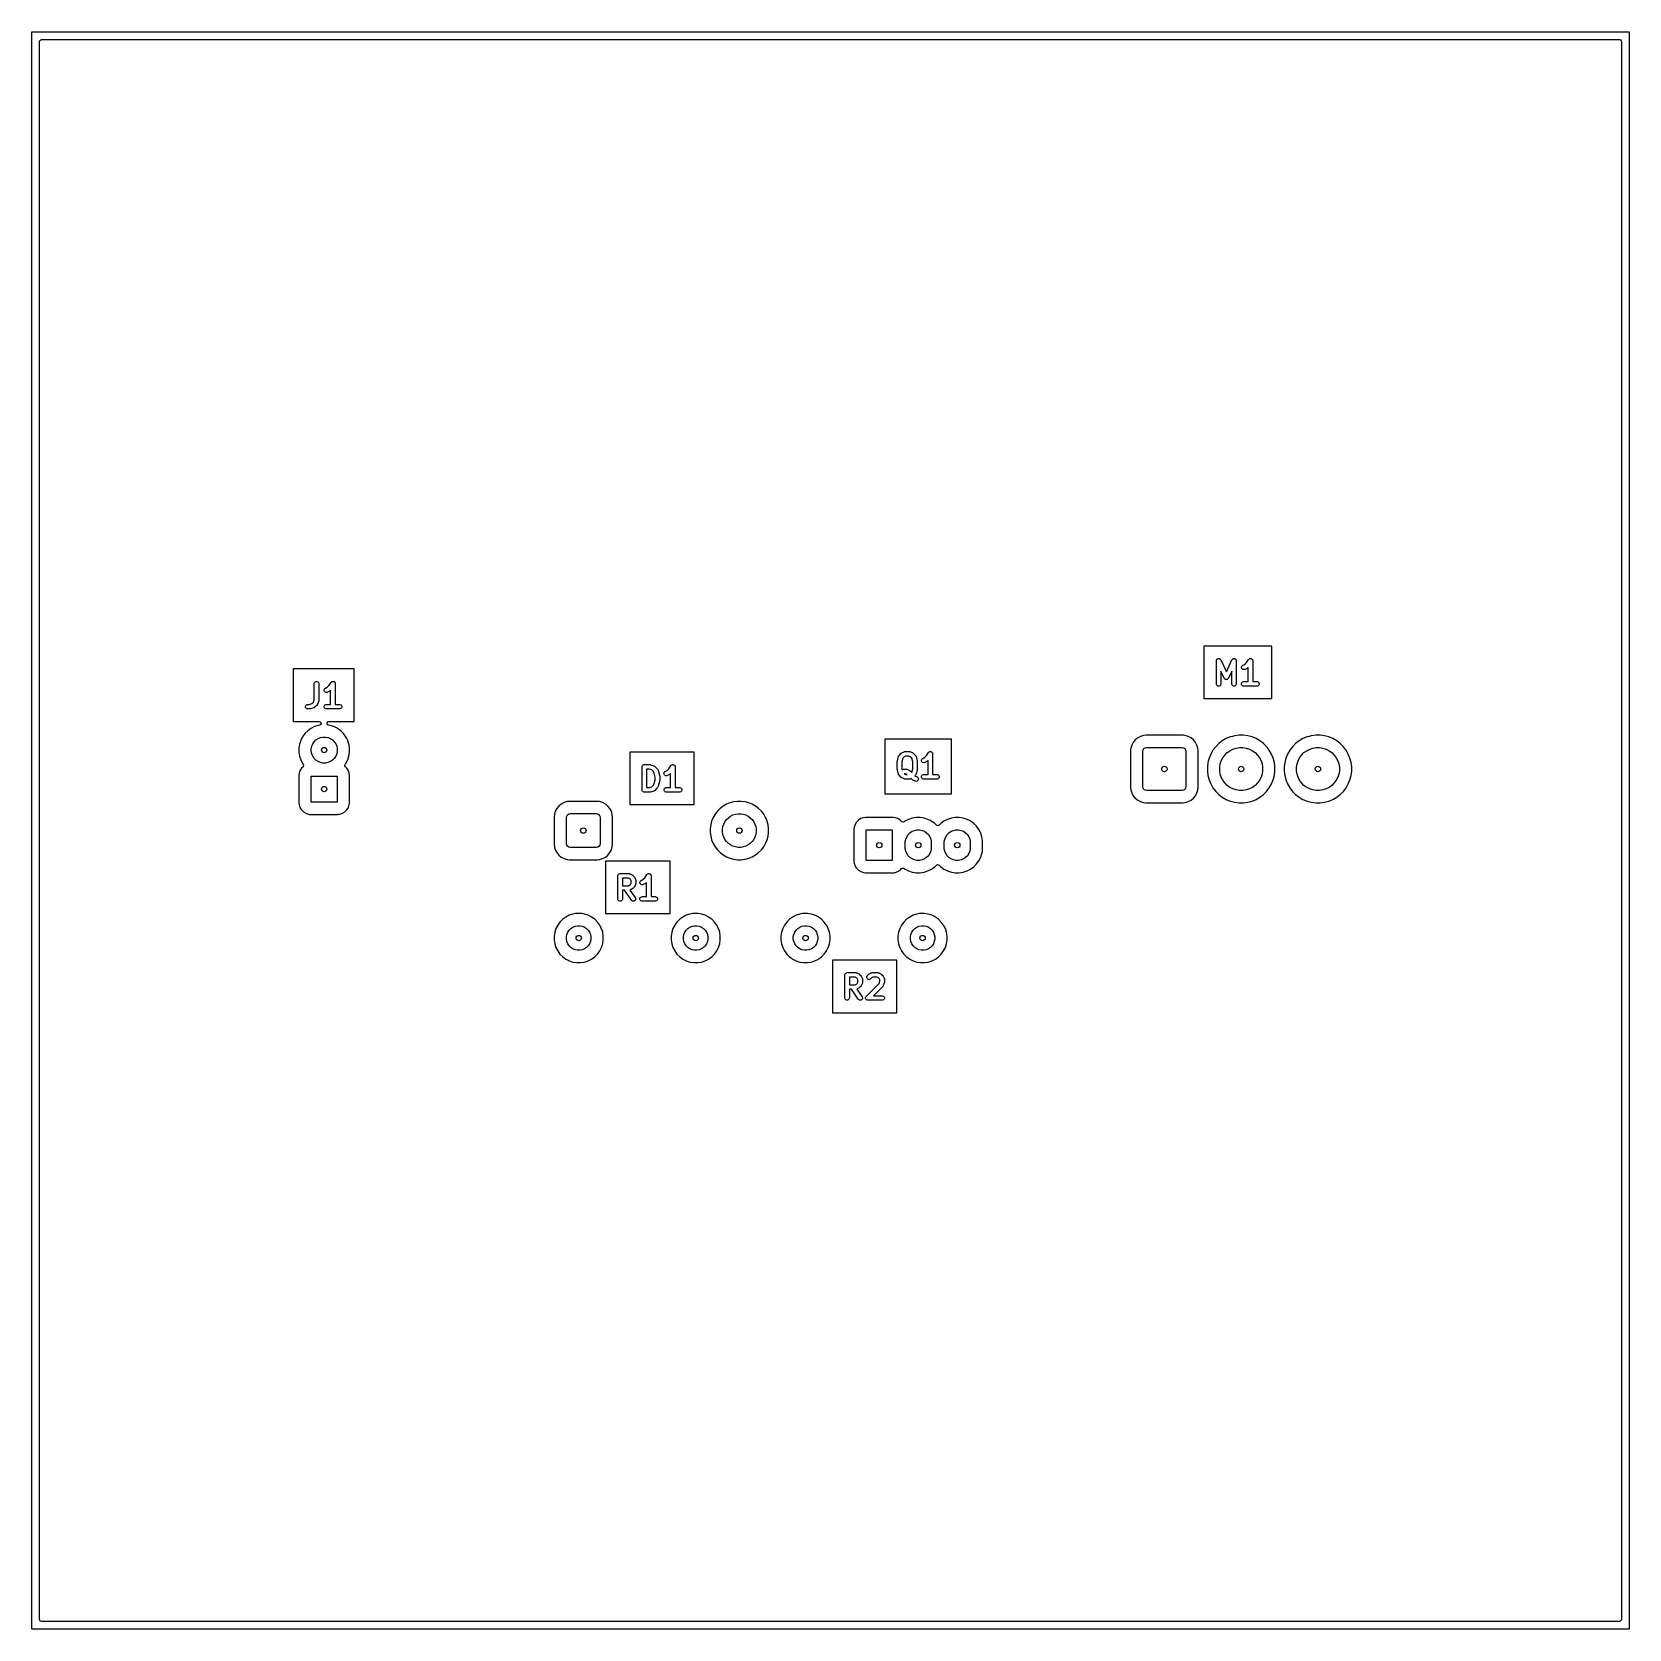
# Model space of a CAD drawing. Header units: millimetres. Extents: x 20 to 124, y -124 to -20.
import ezdxf

# ---------------------------------------------------------------- set-up
doc = ezdxf.new("R2010")
doc.units = ezdxf.units.MM
doc.layers.add('BLACK', color=7, linetype='CONTINUOUS')
doc.layers.add('WHITE', color=7, linetype='CONTINUOUS')

msp = doc.modelspace()

# ---------------------------------------------------------------- linework, layer by layer
at = {"layer": 'BLACK', "linetype": 'CONTINUOUS'}
for p, q in [((20.5005, -20.6245), (20.520185, -20.557461)), ((20.5005, -64.894253), (20.5005, -20.6245)), ((20.520185, -20.557461), (20.572989, -20.511706)), ((20.572989, -20.511706), (20.6245, -20.5005)), ((20.6245, -20.5005), (123.3755, -20.5005)), ((123.3755, -20.5005), (123.442539, -20.520185)), ((123.442539, -20.520185), (123.488294, -20.572989)), ((123.488294, -20.572989), (123.4995, -20.6245)), ((123.4995, -20.6245), (123.4995, -123.3755)), ((100.731215, -59.991184), (96.319053, -59.991184)), ((96.319053, -59.991184), (96.319053, -63.405028)), ((100.731215, -63.405028), (100.731215, -59.991184)), ((97.125714, -60.949528), (97.127608, -60.930291)), ((97.125714, -62.449528), (97.125714, -60.949528)), ((97.127453, -60.926753), (97.128144, -60.924852)), ((97.127608, -60.930291), (97.127453, -60.926753)), ((97.128144, -60.924852), (97.128596, -60.920264)), ((97.128596, -60.920264), (97.138557, -60.896215)), ((97.138557, -60.896215), (97.147454, -60.87175)), ((97.147454, -60.87175), (97.149713, -60.869282)), ((97.149713, -60.869282), (97.150994, -60.866192)), ((97.150994, -60.866192), (97.169391, -60.847794)), ((97.169391, -60.847794), (97.186981, -60.828587)), ((97.186981, -60.828587), (97.190014, -60.827171)), ((97.190014, -60.827171), (97.192378, -60.824808)), ((97.192378, -60.824808), (97.216423, -60.814847)), ((97.216423, -60.814847), (97.240019, -60.803837)), ((97.240019, -60.803837), (97.243359, -60.80369)), ((97.243359, -60.80369), (97.24645, -60.80241)), ((97.24645, -60.80241), (97.272485, -60.80241)), ((97.272485, -60.80241), (97.298489, -60.801267)), ((97.298489, -60.801267), (97.301632, -60.80241)), ((97.301632, -60.80241), (97.304978, -60.80241)), ((97.304978, -60.80241), (97.329026, -60.812371)), ((97.329026, -60.812371), (97.353492, -60.821268)), ((97.353492, -60.821268), (97.355959, -60.823527)), ((97.355959, -60.823527), (97.35905, -60.824808)), ((97.35905, -60.824808), (97.377447, -60.843205)), ((97.377447, -60.843205), (97.396655, -60.860795)), ((97.396655, -60.860795), (97.399005, -60.864763)), ((97.399005, -60.864763), (97.400434, -60.866192)), ((97.400434, -60.866192), (97.401787, -60.86946)), ((97.401787, -60.86946), (97.411641, -60.886095)), ((97.411641, -60.886095), (97.775714, -61.666251)), ((97.775714, -61.666251), (98.139787, -60.886095)), ((98.139787, -60.886095), (98.149638, -60.869464)), ((98.149638, -60.869464), (98.150994, -60.866192)), ((98.150994, -60.866192), (98.152424, -60.864761)), ((98.152424, -60.864761), (98.154774, -60.860795)), ((98.154774, -60.860795), (98.173969, -60.843216)), ((98.173969, -60.843216), (98.192378, -60.824808)), ((98.192378, -60.824808), (98.195469, -60.823527)), ((98.195469, -60.823527), (98.197937, -60.821268)), ((98.197937, -60.821268), (98.222397, -60.812373)), ((98.222397, -60.812373), (98.24645, -60.80241)), ((98.24645, -60.80241), (98.249796, -60.80241)), ((98.249796, -60.80241), (98.252939, -60.801267)), ((98.252939, -60.801267), (98.278954, -60.80241)), ((98.278954, -60.80241), (98.304978, -60.80241)), ((98.304978, -60.80241), (98.308065, -60.803689)), ((98.308065, -60.803689), (98.31141, -60.803836)), ((98.31141, -60.803836), (98.335019, -60.814854)), ((98.335019, -60.814854), (98.35905, -60.824808)), ((98.35905, -60.824808), (98.361413, -60.827171)), ((98.361413, -60.827171), (98.364447, -60.828587)), ((98.364447, -60.828587), (98.382036, -60.847794)), ((98.382036, -60.847794), (98.400434, -60.866192)), ((98.400434, -60.866192), (98.401714, -60.869282)), ((98.401714, -60.869282), (98.403974, -60.87175)), ((98.403974, -60.87175), (98.412871, -60.896218)), ((98.412871, -60.896218), (98.422832, -60.920264)), ((98.422832, -60.920264), (98.423283, -60.924851)), ((98.423283, -60.924851), (98.423975, -60.926752)), ((98.423975, -60.926752), (98.423819, -60.93029)), ((98.423819, -60.93029), (98.425714, -60.949528)), ((98.425714, -60.949528), (98.425714, -62.449528)), ((98.76975, -61.359339), (98.788257, -61.303816)), ((98.773899, -61.417719), (98.76975, -61.359339)), ((98.788257, -61.303816), (98.826604, -61.259601)), ((98.826604, -61.259601), (98.85149, -61.243936)), ((98.85149, -61.243936), (98.972575, -61.183392)), ((98.972575, -61.183392), (99.087716, -61.068251)), ((99.087716, -61.068251), (99.222336, -60.866323)), ((99.222336, -60.866323), (99.222402, -60.866242)), ((99.222402, -60.866242), (99.222423, -60.866192)), ((99.222423, -60.866192), (99.222534, -60.86608)), ((99.222534, -60.86608), (99.240966, -60.843572)), ((99.240966, -60.843572), (99.253308, -60.835306)), ((99.253308, -60.835306), (99.263807, -60.824808)), ((99.263807, -60.824808), (99.277383, -60.819184)), ((99.277383, -60.819184), (99.289596, -60.811006)), ((99.289596, -60.811006), (99.304157, -60.808093)), ((99.304157, -60.808093), (99.317879, -60.80241)), ((99.317879, -60.80241), (99.332576, -60.80241)), ((99.332576, -60.80241), (99.346986, -60.799528)), ((99.346986, -60.799528), (99.361556, -60.80241)), ((99.361556, -60.80241), (99.376407, -60.80241)), ((99.376407, -60.80241), (99.389981, -60.808032)), ((99.389981, -60.808032), (99.4044, -60.810885)), ((99.4044, -60.810885), (99.41676, -60.819125)), ((99.41676, -60.819125), (99.430479, -60.824808)), ((99.430479, -60.824808), (99.440868, -60.835197)), ((99.440868, -60.835197), (99.453099, -60.843351)), ((99.453099, -60.843351), (99.461364, -60.855693)), ((99.461364, -60.855693), (99.471863, -60.866192)), ((99.471863, -60.866192), (99.477486, -60.879768)), ((99.477486, -60.879768), (99.485665, -60.891981)), ((99.485665, -60.891981), (99.488577, -60.906543)), ((99.488577, -60.906543), (99.494261, -60.920264)), ((99.494261, -60.920264), (99.497112, -60.949216)), ((99.497112, -60.949216), (99.497143, -60.94937)), ((99.497143, -60.94937), (99.497132, -60.949422)), ((99.497132, -60.949422), (99.497143, -60.949528)), ((99.497143, -60.949528), (99.497143, -62.299528)), ((40.9855, -61.478684), (37.003071, -61.478684)), ((37.003071, -61.478684), (37.003071, -64.894253)), ((38.382882, -62.407764), (38.40528, -62.353692)), ((38.40528, -62.353692), (38.446664, -62.312308)), ((38.446664, -62.312308), (38.500736, -62.28991)), ((38.500736, -62.28991), (38.559264, -62.28991)), ((38.559264, -62.28991), (38.613336, -62.312308)), ((38.613336, -62.312308), (38.65472, -62.353692)), ((38.65472, -62.353692), (38.677118, -62.407764)), ((39.342001, -62.555751), (39.476621, -62.353823)), ((39.476621, -62.353823), (39.476687, -62.353742)), ((39.476687, -62.353742), (39.476708, -62.353692)), ((39.476708, -62.353692), (39.476819, -62.35358)), ((39.476819, -62.35358), (39.495251, -62.331072)), ((39.495251, -62.331072), (39.507593, -62.322806)), ((39.507593, -62.322806), (39.518092, -62.312308)), ((39.518092, -62.312308), (39.531668, -62.306684)), ((39.531668, -62.306684), (39.543881, -62.298506)), ((39.543881, -62.298506), (39.558442, -62.295593)), ((39.558442, -62.295593), (39.572164, -62.28991)), ((39.572164, -62.28991), (39.586861, -62.28991)), ((39.586861, -62.28991), (39.601271, -62.287028)), ((39.601271, -62.287028), (39.615841, -62.28991)), ((39.615841, -62.28991), (39.630692, -62.28991)), ((39.630692, -62.28991), (39.644266, -62.295532)), ((39.644266, -62.295532), (39.658685, -62.298385)), ((39.658685, -62.298385), (39.671045, -62.306625)), ((39.671045, -62.306625), (39.684764, -62.312308)), ((39.684764, -62.312308), (39.695153, -62.322697)), ((39.695153, -62.322697), (39.707384, -62.330851)), ((39.707384, -62.330851), (39.715649, -62.343193)), ((39.715649, -62.343193), (39.726148, -62.353692)), ((39.726148, -62.353692), (39.731771, -62.367268)), ((39.731771, -62.367268), (39.73995, -62.379481)), ((39.73995, -62.379481), (39.742862, -62.394043)), ((39.742862, -62.394043), (39.748546, -62.407764)), ((40.9855, -63.405028), (40.9855, -61.478684)), ((97.639787, -62.08439), (97.425714, -61.625661)), ((97.425714, -61.625661), (97.425714, -62.449528)), ((97.646133, -62.095103), (97.639787, -62.08439)), ((97.647454, -62.098735), (97.646133, -62.095103)), ((97.649805, -62.101303), (97.647454, -62.098735)), ((97.654774, -62.10969), (97.649805, -62.101303)), ((97.671579, -62.12508), (97.654774, -62.10969)), ((97.686981, -62.141898), (97.671579, -62.12508)), ((97.693024, -62.144718), (97.686981, -62.141898)), ((97.697937, -62.149217), (97.693024, -62.144718)), ((97.719357, -62.157006), (97.697937, -62.149217)), ((97.740019, -62.166648), (97.719357, -62.157006)), ((97.746676, -62.16694), (97.740019, -62.166648)), ((97.752939, -62.169218), (97.746676, -62.16694)), ((97.775718, -62.168217), (97.752939, -62.169218)), ((97.798489, -62.169218), (97.775718, -62.168217)), ((97.804748, -62.166941), (97.798489, -62.169218)), ((97.81141, -62.166649), (97.804748, -62.166941)), ((97.832077, -62.157004), (97.81141, -62.166649)), ((97.853492, -62.149217), (97.832077, -62.157004)), ((97.858405, -62.144717), (97.853492, -62.149217)), ((97.864447, -62.141898), (97.858405, -62.144717)), ((97.879842, -62.125085), (97.864447, -62.141898)), ((97.896655, -62.10969), (97.879842, -62.125085)), ((97.901623, -62.101301), (97.896655, -62.10969)), ((97.903974, -62.098735), (97.901623, -62.101301)), ((97.905293, -62.095105), (97.903974, -62.098735)), ((97.911641, -62.08439), (97.905293, -62.095105)), ((98.125714, -61.625662), (97.911641, -62.08439)), ((98.125714, -62.449528), (98.125714, -61.625662)), ((98.771454, -62.420264), (98.793852, -62.366192)), ((98.800073, -61.470068), (98.773899, -61.417719)), ((98.793852, -62.366192), (98.835236, -62.324808)), ((98.844288, -61.508415), (98.800073, -61.470068)), ((98.835236, -62.324808), (98.889308, -62.30241)), ((98.899811, -61.526922), (98.844288, -61.508415)), ((98.889308, -62.30241), (98.918572, -62.299528)), ((98.958191, -61.522773), (98.899811, -61.526922)), ((98.918572, -62.299528), (99.197143, -62.299528)), ((98.985654, -61.512264), (98.958191, -61.522773)), ((99.128511, -61.440835), (98.985654, -61.512264)), ((99.141104, -61.432907), (99.128511, -61.440835)), ((99.144764, -61.431392), (99.141104, -61.432907)), ((99.148883, -61.42801), (99.144764, -61.431392)), ((99.153397, -61.42517), (99.148883, -61.42801)), ((99.155993, -61.422176), (99.153397, -61.42517)), ((99.167495, -61.412737), (99.155993, -61.422176)), ((99.197143, -61.383089), (99.167495, -61.412737)), ((99.197143, -62.299528), (99.197143, -61.383089)), ((99.497143, -62.299528), (99.775715, -62.299528)), ((99.775715, -62.299528), (99.804979, -62.30241)), ((99.804979, -62.30241), (99.859051, -62.324808)), ((99.859051, -62.324808), (99.900435, -62.366192)), ((99.900435, -62.366192), (99.922833, -62.420264)), ((38.38, -62.437028), (38.382882, -62.407764)), ((38.38, -63.484116), (38.38, -62.437028)), ((38.677118, -62.407764), (38.68, -62.437028)), ((38.68, -62.437028), (38.68, -63.508457)), ((39.024035, -62.846839), (39.042542, -62.791316)), ((39.028184, -62.905219), (39.024035, -62.846839)), ((39.054358, -62.957568), (39.028184, -62.905219)), ((39.042542, -62.791316), (39.080889, -62.747101)), ((39.098573, -62.995915), (39.054358, -62.957568)), ((39.080889, -62.747101), (39.105775, -62.731436)), ((39.154096, -63.014422), (39.098573, -62.995915)), ((39.105775, -62.731436), (39.22686, -62.670892)), ((39.212476, -63.010273), (39.154096, -63.014422)), ((39.239939, -62.999764), (39.212476, -63.010273)), ((39.22686, -62.670892), (39.342001, -62.555751)), ((39.382796, -62.928335), (39.239939, -62.999764)), ((39.395389, -62.920407), (39.382796, -62.928335)), ((39.399049, -62.918892), (39.395389, -62.920407)), ((39.403168, -62.91551), (39.399049, -62.918892)), ((39.407682, -62.91267), (39.403168, -62.91551)), ((39.410278, -62.909676), (39.407682, -62.91267)), ((39.42178, -62.900237), (39.410278, -62.909676)), ((39.451428, -62.870589), (39.42178, -62.900237)), ((39.451428, -63.787028), (39.451428, -62.870589)), ((39.748546, -62.407764), (39.751397, -62.436716)), ((39.751397, -62.436716), (39.751428, -62.43687)), ((39.751428, -62.43687), (39.751417, -62.436922)), ((39.751417, -62.436922), (39.751428, -62.437028)), ((39.751428, -62.437028), (39.751428, -63.787028)), ((40.9855, -64.894253), (40.9855, -63.405028)), ((96.319053, -63.405028), (100.731215, -63.405028)), ((97.128596, -62.478792), (97.125714, -62.449528)), ((97.150994, -62.532864), (97.128596, -62.478792)), ((97.192378, -62.574248), (97.150994, -62.532864)), ((97.24645, -62.596646), (97.192378, -62.574248)), ((97.304978, -62.596646), (97.24645, -62.596646)), ((97.35905, -62.574248), (97.304978, -62.596646)), ((97.400434, -62.532864), (97.35905, -62.574248)), ((97.422832, -62.478792), (97.400434, -62.532864)), ((97.425714, -62.449528), (97.422832, -62.478792)), ((98.128596, -62.478792), (98.125714, -62.449528)), ((98.150994, -62.532864), (98.128596, -62.478792)), ((98.192378, -62.574248), (98.150994, -62.532864)), ((98.24645, -62.596646), (98.192378, -62.574248)), ((98.304978, -62.596646), (98.24645, -62.596646)), ((98.35905, -62.574248), (98.304978, -62.596646)), ((98.400434, -62.532864), (98.35905, -62.574248)), ((98.422832, -62.478792), (98.400434, -62.532864)), ((98.425714, -62.449528), (98.422832, -62.478792)), ((98.771454, -62.478792), (98.771454, -62.420264)), ((98.793852, -62.532864), (98.771454, -62.478792)), ((98.835236, -62.574248), (98.793852, -62.532864)), ((98.889308, -62.596646), (98.835236, -62.574248)), ((98.918572, -62.599528), (98.889308, -62.596646)), ((99.775715, -62.599528), (98.918572, -62.599528)), ((99.804979, -62.596646), (99.775715, -62.599528)), ((99.859051, -62.574248), (99.804979, -62.596646)), ((99.900435, -62.532864), (99.859051, -62.574248)), ((99.922833, -62.478792), (99.900435, -62.532864)), ((99.922833, -62.420264), (99.922833, -62.478792)), ((37.811453, -63.907764), (37.833851, -63.853692)), ((37.811453, -63.966292), (37.811453, -63.907764)), ((37.833851, -64.020364), (37.811453, -63.966292)), ((37.833851, -63.853692), (37.875235, -63.812308)), ((37.875235, -64.061748), (37.833851, -64.020364)), ((37.875235, -63.812308), (37.929307, -63.78991)), ((37.929307, -64.084146), (37.875235, -64.061748)), ((37.929307, -63.78991), (37.958571, -63.787028)), ((37.958571, -64.087028), (37.929307, -64.084146)), ((37.958571, -63.787028), (38.077085, -63.787028)), ((38.101428, -64.087028), (37.958571, -64.087028)), ((38.077085, -63.787028), (38.234687, -63.734494)), ((38.116233, -64.085569), (38.101428, -64.087028)), ((38.120188, -64.085851), (38.116233, -64.085569)), ((38.125389, -64.084668), (38.120188, -64.085851)), ((38.130692, -64.084146), (38.125389, -64.084668)), ((38.134349, -64.08263), (38.130692, -64.084146)), ((38.148862, -64.079331), (38.134349, -64.08263)), ((38.363148, -64.007903), (38.148862, -64.079331)), ((38.234687, -63.734494), (38.327466, -63.641714)), ((38.327466, -63.641714), (38.38, -63.484116)), ((38.389999, -63.995915), (38.363148, -64.007903)), ((38.39407, -63.992383), (38.389999, -63.995915)), ((38.39905, -63.990321), (38.39407, -63.992383)), ((38.42178, -63.971666), (38.39905, -63.990321)), ((38.564637, -63.828808), (38.42178, -63.971666)), ((38.583292, -63.806077), (38.564637, -63.828808)), ((38.585354, -63.801097), (38.583292, -63.806077)), ((38.588885, -63.797027), (38.585354, -63.801097)), ((38.600873, -63.770177), (38.588885, -63.797027)), ((38.672302, -63.555892), (38.600873, -63.770177)), ((38.675601, -63.541382), (38.672302, -63.555892)), ((38.677118, -63.537721), (38.675601, -63.541382)), ((38.67764, -63.532412), (38.677118, -63.537721)), ((38.678822, -63.527218), (38.67764, -63.532412)), ((38.68, -63.508457), (38.678541, -63.523268)), ((38.678541, -63.523268), (38.678822, -63.527218)), ((39.025739, -63.907764), (39.048137, -63.853692)), ((39.025739, -63.966292), (39.025739, -63.907764)), ((39.048137, -64.020364), (39.025739, -63.966292)), ((39.048137, -63.853692), (39.089521, -63.812308)), ((39.089521, -64.061748), (39.048137, -64.020364)), ((39.089521, -63.812308), (39.143593, -63.78991)), ((39.143593, -64.084146), (39.089521, -64.061748)), ((39.143593, -63.78991), (39.172857, -63.787028)), ((39.172857, -64.087028), (39.143593, -64.084146)), ((39.172857, -63.787028), (39.451428, -63.787028)), ((40.03, -64.087028), (39.172857, -64.087028)), ((39.751428, -63.787028), (40.03, -63.787028)), ((40.03, -63.787028), (40.059264, -63.78991)), ((40.059264, -64.084146), (40.03, -64.087028)), ((40.059264, -63.78991), (40.113336, -63.812308)), ((40.113336, -64.061748), (40.059264, -64.084146)), ((40.113336, -63.812308), (40.15472, -63.853692)), ((40.15472, -64.020364), (40.113336, -64.061748)), ((40.15472, -63.853692), (40.177118, -63.907764)), ((40.177118, -63.966292), (40.15472, -64.020364)), ((40.177118, -63.907764), (40.177118, -63.966292)), ((20.5005, -71.102094), (20.5005, -64.894253)), ((37.003071, -64.894253), (38.706907, -64.894253)), ((37.954768, -65.504771), (37.771071, -65.688468)), ((37.954774, -65.504766), (37.954768, -65.504771)), ((38.164945, -65.352068), (37.954774, -65.504766)), ((38.396423, -65.234122), (38.164945, -65.352068)), ((38.643506, -65.15384), (38.396423, -65.234122)), ((38.726305, -65.140726), (38.643506, -65.15384)), ((38.706907, -64.894253), (38.773946, -64.913938)), ((38.741842, -65.13723), (38.726305, -65.140726)), ((38.80062, -65.099456), (38.741842, -65.13723)), ((38.773946, -64.913938), (38.819701, -64.966742)), ((38.829645, -65.0359), (38.80062, -65.099456)), ((38.819701, -64.966742), (38.829645, -65.0359)), ((39.233629, -65.051485), (39.234627, -64.981623)), ((39.27056, -65.110797), (39.233629, -65.051485)), ((39.234627, -64.981623), (39.273237, -64.92339)), ((39.333695, -65.140726), (39.27056, -65.110797)), ((39.273237, -64.92339), (39.3372, -64.895276)), ((39.416493, -65.15384), (39.333695, -65.140726)), ((39.3372, -64.895276), (39.353093, -64.894253)), ((39.353093, -64.894253), (40.9855, -64.894253)), ((39.663576, -65.234122), (39.416493, -65.15384)), ((39.822764, -65.315234), (39.663576, -65.234122)), ((39.895051, -65.352066), (39.822764, -65.315234)), ((40.105229, -65.504769), (39.895051, -65.352066)), ((40.288931, -65.688471), (40.105229, -65.504769)), ((37.42014, -66.377206), (37.3795, -66.633797)), ((37.500422, -66.130123), (37.42014, -66.377206)), ((37.618368, -65.898645), (37.500422, -66.130123)), ((37.771066, -65.688474), (37.618368, -65.898645)), ((37.771071, -65.688468), (37.771066, -65.688474)), ((38.184093, -66.680385), (38.216601, -66.516958)), ((38.216601, -66.516958), (38.280367, -66.363013)), ((38.280367, -66.363013), (38.372941, -66.224466)), ((38.372941, -66.224466), (38.490766, -66.106641)), ((38.490766, -66.106641), (38.629313, -66.014067)), ((38.629313, -66.014067), (38.783258, -65.950301)), ((38.783258, -65.950301), (38.946685, -65.917793)), ((38.946685, -65.917793), (39.113315, -65.917793)), ((39.113315, -65.917793), (39.276742, -65.950301)), ((39.276742, -65.950301), (39.430687, -66.014067)), ((39.430687, -66.014067), (39.569234, -66.106641)), ((39.569234, -66.106641), (39.687059, -66.224466)), ((39.687059, -66.224466), (39.779633, -66.363013)), ((39.779633, -66.363013), (39.843399, -66.516958)), ((39.843399, -66.516958), (39.875907, -66.680385)), ((40.441634, -65.898649), (40.288931, -65.688471)), ((40.49408, -66.00158), (40.441634, -65.898649)), ((40.502648, -66.018396), (40.49408, -66.00158)), ((40.559579, -66.130128), (40.502648, -66.018396)), ((40.63986, -66.377207), (40.559579, -66.130128)), ((40.65016, -66.442241), (40.63986, -66.377207)), ((40.6805, -66.633797), (40.65016, -66.442241)), ((79.884786, -66.048684), (75.54251, -66.048684)), ((75.54251, -66.048684), (75.54251, -69.60711)), ((79.884786, -66.794596), (79.884786, -66.048684)), ((91.61477, -66.442241), (91.554699, -66.640268)), ((91.712313, -66.259751), (91.61477, -66.442241)), ((91.712315, -66.259749), (91.712313, -66.259751)), ((91.843589, -66.099789), (91.712315, -66.259749)), ((92.003549, -65.968515), (91.843589, -66.099789)), ((92.003551, -65.968513), (92.003549, -65.968515)), ((92.186041, -65.87097), (92.003551, -65.968513)), ((92.384068, -65.810899), (92.186041, -65.87097)), ((92.538397, -65.7957), (92.384068, -65.810899)), ((94.941603, -65.7957), (92.538397, -65.7957)), ((94.941607, -65.7957), (94.941603, -65.7957)), ((94.98522, -65.799995), (94.941607, -65.7957)), ((95.095933, -65.810899), (94.98522, -65.799995)), ((95.095933, -65.8109), (95.095931, -65.810899)), ((95.095931, -65.810899), (95.095933, -65.810899)), ((95.169937, -65.833349), (95.095933, -65.8109)), ((95.293958, -65.87097), (95.169937, -65.833349)), ((95.476448, -65.968513), (95.293958, -65.87097)), ((95.47645, -65.968515), (95.476448, -65.968513)), ((95.63641, -66.099789), (95.47645, -65.968515)), ((95.767684, -66.259749), (95.63641, -66.099789)), ((95.767686, -66.259751), (95.767684, -66.259749)), ((95.865229, -66.442241), (95.767686, -66.259751)), ((95.865229, -66.442243), (95.865229, -66.442241)), ((95.865231, -66.442246), (95.865229, -66.442243)), ((95.9253, -66.640267), (95.865231, -66.442246)), ((97.082024, -66.542197), (96.906431, -66.771035)), ((97.08203, -66.54219), (97.082024, -66.542197)), ((97.28599, -66.33823), (97.08203, -66.54219)), ((97.285997, -66.338224), (97.28599, -66.33823)), ((97.514835, -66.162631), (97.285997, -66.338224)), ((97.514851, -66.16262), (97.514835, -66.162631)), ((97.764647, -66.018399), (97.514851, -66.16262)), ((97.764663, -66.018391), (97.764647, -66.018399)), ((98.031139, -65.908014), (97.764663, -66.018391)), ((98.031155, -65.908009), (98.031139, -65.908014)), ((98.169387, -65.87097), (98.031155, -65.908009)), ((98.309783, -65.833351), (98.169387, -65.87097)), ((98.309786, -65.83335), (98.309783, -65.833351)), ((98.309793, -65.833349), (98.309786, -65.83335)), ((98.595761, -65.795701), (98.309793, -65.833349)), ((98.595766, -65.7957), (98.595761, -65.795701)), ((98.595772, -65.7957), (98.595766, -65.7957)), ((98.884228, -65.7957), (98.595772, -65.7957)), ((98.884233, -65.7957), (98.884228, -65.7957)), ((98.884238, -65.795701), (98.884233, -65.7957)), ((99.170206, -65.833349), (98.884238, -65.795701)), ((99.170211, -65.83335), (99.170206, -65.833349)), ((99.170217, -65.833351), (99.170211, -65.83335)), ((99.448845, -65.908009), (99.170217, -65.833351)), ((99.448848, -65.90801), (99.448845, -65.908009)), ((99.44886, -65.908014), (99.448848, -65.90801)), ((99.715336, -66.018391), (99.44886, -65.908014)), ((99.715352, -66.018399), (99.715336, -66.018391)), ((99.965148, -66.16262), (99.715352, -66.018399)), ((99.965151, -66.162622), (99.965148, -66.16262)), ((99.965156, -66.162625), (99.965151, -66.162622)), ((99.965162, -66.162629), (99.965156, -66.162625)), ((99.965164, -66.162631), (99.965162, -66.162629)), ((100.194002, -66.338224), (99.965164, -66.162631)), ((100.194009, -66.33823), (100.194002, -66.338224)), ((100.397969, -66.54219), (100.194009, -66.33823)), ((100.397975, -66.542197), (100.397969, -66.54219)), ((100.473227, -66.640268), (100.397975, -66.542197)), ((102.082024, -66.542197), (101.906431, -66.771035)), ((102.08203, -66.54219), (102.082024, -66.542197)), ((102.28599, -66.33823), (102.08203, -66.54219)), ((102.285997, -66.338224), (102.28599, -66.33823)), ((102.514835, -66.162631), (102.285997, -66.338224)), ((102.514851, -66.16262), (102.514835, -66.162631)), ((102.764647, -66.018399), (102.514851, -66.16262)), ((102.764663, -66.018391), (102.764647, -66.018399)), ((103.031139, -65.908014), (102.764663, -66.018391)), ((103.031155, -65.908009), (103.031139, -65.908014)), ((103.169387, -65.87097), (103.031155, -65.908009)), ((103.309783, -65.833351), (103.169387, -65.87097)), ((103.309786, -65.83335), (103.309783, -65.833351)), ((103.309793, -65.833349), (103.309786, -65.83335)), ((103.595761, -65.795701), (103.309793, -65.833349)), ((103.595766, -65.7957), (103.595761, -65.795701)), ((103.595772, -65.7957), (103.595766, -65.7957)), ((103.884228, -65.7957), (103.595772, -65.7957)), ((103.884233, -65.7957), (103.884228, -65.7957)), ((103.884238, -65.795701), (103.884233, -65.7957)), ((104.170206, -65.833349), (103.884238, -65.795701)), ((104.170211, -65.83335), (104.170206, -65.833349)), ((104.170217, -65.833351), (104.170211, -65.83335)), ((104.448845, -65.908009), (104.170217, -65.833351)), ((104.448848, -65.90801), (104.448845, -65.908009)), ((104.44886, -65.908014), (104.448848, -65.90801)), ((104.715336, -66.018391), (104.44886, -65.908014)), ((104.715352, -66.018399), (104.715336, -66.018391)), ((104.965148, -66.16262), (104.715352, -66.018399)), ((104.965151, -66.162622), (104.965148, -66.16262)), ((104.965156, -66.162625), (104.965151, -66.162622)), ((104.965162, -66.162629), (104.965156, -66.162625)), ((104.965164, -66.162631), (104.965162, -66.162629)), ((105.194002, -66.338224), (104.965164, -66.162631)), ((105.194009, -66.33823), (105.194002, -66.338224)), ((105.397969, -66.54219), (105.194009, -66.33823)), ((105.397975, -66.542197), (105.397969, -66.54219)), ((105.473227, -66.640268), (105.397975, -66.542197)), ((37.3795, -66.633797), (37.3795, -66.893602)), ((37.3795, -66.893602), (37.42014, -67.150193)), ((37.42014, -67.150193), (37.500422, -67.397276)), ((37.500422, -67.397276), (37.618368, -67.628754)), ((38.184093, -66.847015), (38.184093, -66.680385)), ((38.216601, -67.010442), (38.184093, -66.847015)), ((38.280367, -67.164387), (38.216601, -67.010442)), ((38.372941, -67.302934), (38.280367, -67.164387)), ((38.490766, -67.420759), (38.372941, -67.302934)), ((38.629313, -67.513333), (38.490766, -67.420759)), ((38.783258, -67.577099), (38.629313, -67.513333)), ((38.946685, -67.609607), (38.783258, -67.577099)), ((39.276742, -67.577099), (39.113315, -67.609607)), ((39.430687, -67.513333), (39.276742, -67.577099)), ((39.569234, -67.420759), (39.430687, -67.513333)), ((39.687059, -67.302934), (39.569234, -67.420759)), ((39.779633, -67.164387), (39.687059, -67.302934)), ((39.843399, -67.010442), (39.779633, -67.164387)), ((39.875907, -66.847015), (39.843399, -67.010442)), ((39.875907, -66.680385), (39.875907, -66.847015)), ((40.441634, -67.628751), (40.559579, -67.397272)), ((40.559579, -67.397272), (40.63986, -67.150193)), ((40.63986, -67.150193), (40.662539, -67.006998)), ((40.662539, -67.006998), (40.6805, -66.893602)), ((40.6805, -66.893602), (40.6805, -66.633797)), ((63.119072, -66.898684), (58.922357, -66.898684)), ((58.922357, -66.898684), (58.922357, -70.314253)), ((63.119072, -69.60711), (63.119072, -66.898684)), ((76.350714, -67.507028), (76.351216, -67.501924)), ((76.350714, -68.007028), (76.350714, -67.507028)), ((76.350891, -67.499737), (76.35251, -67.488786)), ((76.351216, -67.501924), (76.350891, -67.499737)), ((76.35251, -67.488786), (76.353596, -67.477764)), ((76.353596, -67.477764), (76.354443, -67.475719)), ((76.354443, -67.475719), (76.355193, -67.470648)), ((76.355193, -67.470648), (76.426621, -67.184934)), ((76.426621, -67.184934), (76.436514, -67.157243)), ((76.436514, -67.157243), (76.443152, -67.148283)), ((76.443152, -67.148283), (76.447421, -67.137978)), ((76.447421, -67.137978), (76.466076, -67.115248)), ((76.466076, -67.115248), (76.608934, -66.972391)), ((76.608934, -66.972391), (76.620435, -66.962952)), ((76.620435, -66.962952), (76.623032, -66.959958)), ((76.623032, -66.959958), (76.627545, -66.957117)), ((76.627545, -66.957117), (76.631665, -66.953736)), ((76.631665, -66.953736), (76.635324, -66.95222)), ((76.635324, -66.95222), (76.647918, -66.944293)), ((76.647918, -66.944293), (76.790774, -66.872864)), ((76.707586, -67.298002), (76.650714, -67.525491)), ((76.650714, -67.525491), (76.650714, -67.988564)), ((76.803853, -67.201734), (76.707586, -67.298002)), ((76.790774, -66.872864), (76.818238, -66.862355)), ((76.893267, -67.157028), (76.803853, -67.201734)), ((76.818238, -66.862355), (76.823612, -66.861973)), ((76.823612, -66.861973), (76.828593, -66.85991)), ((76.828593, -66.85991), (76.857857, -66.857028)), ((76.857857, -66.857028), (77.143571, -66.857028)), ((77.108161, -67.157028), (76.893267, -67.157028)), ((77.197574, -67.201735), (77.108161, -67.157028)), ((77.143571, -66.857028), (77.172835, -66.85991)), ((77.172835, -66.85991), (77.177815, -66.861973)), ((77.177815, -66.861973), (77.18319, -66.862355)), ((77.18319, -66.862355), (77.210653, -66.872864)), ((77.29384, -67.298001), (77.197574, -67.201735)), ((77.210653, -66.872864), (77.35351, -66.944293)), ((77.350714, -67.525492), (77.29384, -67.298001)), ((77.350714, -67.988563), (77.350714, -67.525492)), ((77.35351, -66.944293), (77.366103, -66.95222)), ((77.366103, -66.95222), (77.369763, -66.953736)), ((77.369763, -66.953736), (77.373882, -66.957117)), ((77.373882, -66.957117), (77.378396, -66.959958)), ((77.378396, -66.959958), (77.380992, -66.962951)), ((77.380992, -66.962951), (77.392494, -66.972391)), ((77.392494, -66.972391), (77.535351, -67.115248)), ((77.535351, -67.115248), (77.554006, -67.137978)), ((77.554006, -67.137978), (77.558273, -67.148281)), ((77.558273, -67.148281), (77.564913, -67.157242)), ((77.564913, -67.157242), (77.574806, -67.184933)), ((77.574806, -67.184933), (77.646235, -67.470647)), ((77.646235, -67.470647), (77.646985, -67.475719)), ((77.646985, -67.475719), (77.647832, -67.477764)), ((77.647832, -67.477764), (77.648917, -67.488783)), ((77.648917, -67.488783), (77.650537, -67.499736)), ((77.650537, -67.499736), (77.650211, -67.501924)), ((77.650211, -67.501924), (77.650714, -67.507028)), ((77.650714, -67.507028), (77.650714, -68.007028)), ((77.923321, -67.416839), (77.941828, -67.361316)), ((77.92747, -67.475219), (77.923321, -67.416839)), ((77.953644, -67.527568), (77.92747, -67.475219)), ((77.941828, -67.361316), (77.980175, -67.317101)), ((77.997859, -67.565915), (77.953644, -67.527568)), ((77.980175, -67.317101), (78.005061, -67.301436)), ((78.053382, -67.584422), (77.997859, -67.565915)), ((78.005061, -67.301436), (78.126146, -67.240892)), ((78.111762, -67.580273), (78.053382, -67.584422)), ((78.139225, -67.569764), (78.111762, -67.580273)), ((78.126146, -67.240892), (78.241287, -67.125751)), ((78.282082, -67.498335), (78.139225, -67.569764)), ((78.241287, -67.125751), (78.375907, -66.923823)), ((78.294675, -67.490407), (78.282082, -67.498335)), ((78.298335, -67.488892), (78.294675, -67.490407)), ((78.302454, -67.48551), (78.298335, -67.488892)), ((78.306968, -67.48267), (78.302454, -67.48551)), ((78.309564, -67.479676), (78.306968, -67.48267)), ((78.321066, -67.470237), (78.309564, -67.479676)), ((78.350714, -67.440589), (78.321066, -67.470237)), ((78.350714, -68.357028), (78.350714, -67.440589)), ((78.375907, -66.923823), (78.375973, -66.923742)), ((78.375973, -66.923742), (78.375994, -66.923692)), ((78.375994, -66.923692), (78.376105, -66.92358)), ((78.376105, -66.92358), (78.394537, -66.901072)), ((78.394537, -66.901072), (78.406879, -66.892806)), ((78.406879, -66.892806), (78.417378, -66.882308)), ((78.417378, -66.882308), (78.430954, -66.876684)), ((78.430954, -66.876684), (78.443167, -66.868506)), ((78.443167, -66.868506), (78.457728, -66.865593)), ((78.457728, -66.865593), (78.47145, -66.85991)), ((78.47145, -66.85991), (78.486147, -66.85991)), ((78.486147, -66.85991), (78.500557, -66.857028)), ((78.500557, -66.857028), (78.515127, -66.85991)), ((78.515127, -66.85991), (78.529978, -66.85991)), ((78.529978, -66.85991), (78.543552, -66.865532)), ((78.543552, -66.865532), (78.557971, -66.868385)), ((78.557971, -66.868385), (78.570331, -66.876625)), ((78.570331, -66.876625), (78.58405, -66.882308)), ((78.58405, -66.882308), (78.594439, -66.892697)), ((78.594439, -66.892697), (78.60667, -66.900851)), ((78.60667, -66.900851), (78.614935, -66.913193)), ((78.614935, -66.913193), (78.625434, -66.923692)), ((78.625434, -66.923692), (78.631057, -66.937268)), ((78.631057, -66.937268), (78.639236, -66.949481)), ((78.639236, -66.949481), (78.642148, -66.964043)), ((78.642148, -66.964043), (78.647832, -66.977764)), ((78.647832, -66.977764), (78.650683, -67.006716)), ((78.650683, -67.006716), (78.650714, -67.00687)), ((78.650714, -67.00687), (78.650703, -67.006922)), ((78.650703, -67.006922), (78.650714, -67.007028)), ((78.650714, -67.007028), (78.650714, -68.357028)), ((79.884786, -69.60711), (79.884786, -66.794596)), ((91.54182, -66.771044), (91.5395, -66.794596)), ((91.5395, -66.794596), (91.5395, -69.197802)), ((91.543251, -66.756499), (91.54182, -66.771044)), ((91.554699, -66.640268), (91.543251, -66.756499)), ((92.34, -66.846201), (92.35903, -66.75053)), ((92.340001, -69.146198), (92.34, -66.846201)), ((92.35903, -66.75053), (92.413224, -66.669424)), ((92.413224, -66.669424), (92.49433, -66.61523)), ((92.49433, -66.61523), (92.590002, -66.596201)), ((92.590002, -66.596201), (94.889999, -66.5962)), ((94.889999, -66.5962), (94.98567, -66.61523)), ((94.98567, -66.61523), (95.066776, -66.669424)), ((95.066776, -66.669424), (95.12097, -66.75053)), ((95.12097, -66.75053), (95.139999, -66.846202)), ((95.139999, -66.846202), (95.14, -69.146199)), ((95.940499, -66.794594), (95.9253, -66.640267)), ((95.940499, -67.851978), (95.940499, -66.794594)), ((96.577149, -67.565993), (96.539501, -67.851961)), ((96.577152, -67.56598), (96.577149, -67.565993)), ((96.651809, -67.287355), (96.577152, -67.56598)), ((96.651814, -67.287339), (96.651809, -67.287355)), ((96.762191, -67.020863), (96.651814, -67.287339)), ((96.762199, -67.020847), (96.762191, -67.020863)), ((96.90642, -66.771051), (96.762199, -67.020847)), ((96.906431, -66.771035), (96.90642, -66.771051)), ((97.378682, -67.669376), (97.446569, -67.460443)), ((97.446569, -67.460443), (97.546304, -67.264702)), ((97.546304, -67.264702), (97.675432, -67.086973)), ((97.675432, -67.086973), (97.830773, -66.931632)), ((97.830773, -66.931632), (98.008502, -66.802504)), ((98.008502, -66.802504), (98.204243, -66.702769)), ((98.204243, -66.702769), (98.413176, -66.634882)), ((98.413176, -66.634882), (98.630157, -66.600516)), ((98.630157, -66.600516), (98.849843, -66.600516)), ((98.849843, -66.600516), (99.066824, -66.634882)), ((99.066824, -66.634882), (99.275757, -66.702769)), ((99.275757, -66.702769), (99.471498, -66.802504)), ((99.471498, -66.802504), (99.649227, -66.931632)), ((99.649227, -66.931632), (99.804568, -67.086973)), ((99.804568, -67.086973), (99.933696, -67.264702)), ((99.933696, -67.264702), (100.033431, -67.460443)), ((100.033431, -67.460443), (100.101318, -67.669376)), ((100.573575, -66.771044), (100.473227, -66.640268)), ((100.573579, -66.771051), (100.573575, -66.771044)), ((100.7178, -67.020847), (100.573579, -66.771051)), ((100.717808, -67.020863), (100.7178, -67.020847)), ((100.828185, -67.287339), (100.717808, -67.020863)), ((100.828186, -67.287345), (100.828185, -67.287339)), ((100.828191, -67.287355), (100.828186, -67.287345)), ((100.902849, -67.565983), (100.828191, -67.287355)), ((100.9405, -67.851972), (100.902849, -67.565983)), ((101.577149, -67.565993), (101.539501, -67.851961)), ((101.577152, -67.56598), (101.577149, -67.565993)), ((101.651809, -67.287355), (101.577152, -67.56598)), ((101.651814, -67.287339), (101.651809, -67.287355)), ((101.762191, -67.020863), (101.651814, -67.287339)), ((101.762199, -67.020847), (101.762191, -67.020863)), ((101.90642, -66.771051), (101.762199, -67.020847)), ((101.906431, -66.771035), (101.90642, -66.771051)), ((102.378682, -67.669376), (102.446569, -67.460443)), ((102.446569, -67.460443), (102.546304, -67.264702)), ((102.546304, -67.264702), (102.675432, -67.086973)), ((102.675432, -67.086973), (102.830773, -66.931632)), ((102.830773, -66.931632), (103.008502, -66.802504)), ((103.008502, -66.802504), (103.204243, -66.702769)), ((103.204243, -66.702769), (103.413176, -66.634882)), ((103.413176, -66.634882), (103.630157, -66.600516)), ((103.630157, -66.600516), (103.849843, -66.600516)), ((103.849843, -66.600516), (104.066824, -66.634882)), ((104.066824, -66.634882), (104.275757, -66.702769)), ((104.275757, -66.702769), (104.471498, -66.802504)), ((104.471498, -66.802504), (104.649227, -66.931632)), ((104.649227, -66.931632), (104.804568, -67.086973)), ((104.804568, -67.086973), (104.933696, -67.264702)), ((104.933696, -67.264702), (105.033431, -67.460443)), ((105.033431, -67.460443), (105.101318, -67.669376)), ((105.573575, -66.771044), (105.473227, -66.640268)), ((105.573579, -66.771051), (105.573575, -66.771044)), ((105.7178, -67.020847), (105.573579, -66.771051)), ((105.717808, -67.020863), (105.7178, -67.020847)), ((105.828185, -67.287339), (105.717808, -67.020863)), ((105.828186, -67.287345), (105.828185, -67.287339)), ((105.828191, -67.287355), (105.828186, -67.287345)), ((105.902849, -67.565983), (105.828191, -67.287355)), ((105.9405, -67.851972), (105.902849, -67.565983)), ((37.39463, -68.27445), (37.3795, -68.408739)), ((37.3795, -68.408739), (37.3795, -70.19866)), ((37.394631, -68.274445), (37.39463, -68.27445)), ((37.454211, -68.104176), (37.394631, -68.274445)), ((37.550183, -67.951439), (37.454211, -68.104176)), ((37.650577, -67.851045), (37.550183, -67.951439)), ((37.618368, -67.628754), (37.663213, -67.690479)), ((37.670867, -67.824339), (37.650577, -67.851045)), ((37.663213, -67.690479), (37.686693, -67.756285)), ((37.686693, -67.756285), (37.670867, -67.824339)), ((38.18, -70.1537), (38.18, -68.4537)), ((38.18, -68.4537), (39.88, -68.4537)), ((39.113315, -67.609607), (38.946685, -67.609607)), ((39.88, -68.4537), (39.88, -70.1537)), ((40.375938, -67.789722), (40.380922, -67.72003)), ((40.409423, -67.851045), (40.375938, -67.789722)), ((40.380922, -67.72003), (40.396784, -67.69048)), ((40.396784, -67.69048), (40.441634, -67.628751)), ((40.509816, -67.951438), (40.409423, -67.851045)), ((40.605789, -68.104178), (40.509816, -67.951438)), ((40.665368, -68.274445), (40.605789, -68.104178)), ((40.6805, -68.408746), (40.665368, -68.274445)), ((40.6805, -70.198654), (40.6805, -68.408746)), ((59.727857, -67.857028), (59.730739, -67.827764)), ((59.727857, -69.357028), (59.727857, -67.857028)), ((59.730739, -67.827764), (59.753137, -67.773692)), ((59.753137, -67.773692), (59.794521, -67.732308)), ((59.794521, -67.732308), (59.848593, -67.70991)), ((59.848593, -67.70991), (59.877857, -67.707028)), ((59.877857, -67.707028), (60.235, -67.707028)), ((60.21066, -68.007028), (60.027857, -68.007028)), ((60.027857, -68.007028), (60.027857, -69.207028)), ((60.368258, -68.059561), (60.21066, -68.007028)), ((60.235, -67.707028), (60.249811, -67.708486)), ((60.249811, -67.708486), (60.253761, -67.708206)), ((60.253761, -67.708206), (60.258955, -67.709387)), ((60.258955, -67.709387), (60.264264, -67.70991)), ((60.264264, -67.70991), (60.267926, -67.711427)), ((60.267926, -67.711427), (60.282434, -67.714726)), ((60.282434, -67.714726), (60.49672, -67.786154)), ((60.468865, -68.160168), (60.368258, -68.059561)), ((60.522044, -68.266527), (60.468865, -68.160168)), ((60.49672, -67.786154), (60.523571, -67.798143)), ((60.585, -68.518348), (60.522044, -68.266527)), ((60.523571, -67.798143), (60.527641, -67.801673)), ((60.527641, -67.801673), (60.532621, -67.803736)), ((60.532621, -67.803736), (60.555352, -67.822391)), ((60.555352, -67.822391), (60.698209, -67.965248)), ((60.585, -68.695707), (60.585, -68.518348)), ((60.698209, -67.965248), (60.707649, -67.97675)), ((60.707649, -67.97675), (60.710642, -67.979346)), ((60.710642, -67.979346), (60.71348, -67.983855)), ((60.71348, -67.983855), (60.716864, -67.987978)), ((60.716864, -67.987978), (60.71838, -67.99164)), ((60.71838, -67.99164), (60.726307, -68.004232)), ((60.726307, -68.004232), (60.797736, -68.147088)), ((60.797736, -68.147088), (60.798555, -68.14923)), ((60.798555, -68.14923), (60.7992, -68.1501)), ((60.7992, -68.1501), (60.803584, -68.162371)), ((60.803584, -68.162371), (60.808245, -68.174552)), ((60.808245, -68.174552), (60.808321, -68.175632)), ((60.808321, -68.175632), (60.809093, -68.177791)), ((60.809093, -68.177791), (60.880521, -68.463505)), ((60.880521, -68.463505), (60.88127, -68.468576)), ((60.88127, -68.468576), (60.882118, -68.470621)), ((60.882118, -68.470621), (60.883203, -68.481643)), ((60.883203, -68.481643), (60.884823, -68.492594)), ((60.884823, -68.492594), (60.884497, -68.494781)), ((60.884497, -68.494781), (60.885, -68.499885)), ((60.885, -68.499885), (60.885, -68.714171)), ((61.157607, -68.266839), (61.176114, -68.211316)), ((61.161756, -68.325219), (61.157607, -68.266839)), ((61.18793, -68.377568), (61.161756, -68.325219)), ((61.176114, -68.211316), (61.214461, -68.167101)), ((61.232145, -68.415915), (61.18793, -68.377568)), ((61.214461, -68.167101), (61.239347, -68.151436)), ((61.287668, -68.434422), (61.232145, -68.415915)), ((61.239347, -68.151436), (61.360432, -68.090892)), ((61.346048, -68.430273), (61.287668, -68.434422)), ((61.373511, -68.419764), (61.346048, -68.430273)), ((61.360432, -68.090892), (61.475573, -67.975751)), ((61.516368, -68.348335), (61.373511, -68.419764)), ((61.475573, -67.975751), (61.610193, -67.773823)), ((61.528961, -68.340407), (61.516368, -68.348335)), ((61.532621, -68.338892), (61.528961, -68.340407)), ((61.53674, -68.33551), (61.532621, -68.338892)), ((61.541254, -68.33267), (61.53674, -68.33551)), ((61.54385, -68.329676), (61.541254, -68.33267)), ((61.555352, -68.320237), (61.54385, -68.329676)), ((61.585, -68.290589), (61.555352, -68.320237)), ((61.585, -69.207028), (61.585, -68.290589)), ((61.610193, -67.773823), (61.610259, -67.773742)), ((61.610259, -67.773742), (61.61028, -67.773692)), ((61.61028, -67.773692), (61.610391, -67.77358)), ((61.610391, -67.77358), (61.628823, -67.751072)), ((61.628823, -67.751072), (61.641165, -67.742806)), ((61.641165, -67.742806), (61.651664, -67.732308)), ((61.651664, -67.732308), (61.66524, -67.726684)), ((61.66524, -67.726684), (61.677453, -67.718506)), ((61.677453, -67.718506), (61.692014, -67.715593)), ((61.692014, -67.715593), (61.705736, -67.70991)), ((61.705736, -67.70991), (61.720433, -67.70991)), ((61.720433, -67.70991), (61.734843, -67.707028)), ((61.734843, -67.707028), (61.749413, -67.70991)), ((61.749413, -67.70991), (61.764264, -67.70991)), ((61.764264, -67.70991), (61.777838, -67.715532)), ((61.777838, -67.715532), (61.792257, -67.718385)), ((61.792257, -67.718385), (61.804617, -67.726625)), ((61.804617, -67.726625), (61.818336, -67.732308)), ((61.818336, -67.732308), (61.828725, -67.742697)), ((61.828725, -67.742697), (61.840956, -67.750851)), ((61.840956, -67.750851), (61.849221, -67.763193)), ((61.849221, -67.763193), (61.85972, -67.773692)), ((61.85972, -67.773692), (61.865343, -67.787268)), ((61.865343, -67.787268), (61.873522, -67.799481)), ((61.873522, -67.799481), (61.876434, -67.814043)), ((61.876434, -67.814043), (61.882118, -67.827764)), ((61.882118, -67.827764), (61.884969, -67.856716)), ((61.884969, -67.856716), (61.885, -67.85687)), ((61.885, -67.85687), (61.884989, -67.856922)), ((61.884989, -67.856922), (61.885, -67.857028)), ((61.885, -67.857028), (61.885, -69.207028)), ((76.351216, -68.012131), (76.350714, -68.007028)), ((76.350891, -68.014319), (76.351216, -68.012131)), ((76.35251, -68.025269), (76.350891, -68.014319)), ((76.353596, -68.036292), (76.35251, -68.025269)), ((76.354443, -68.038336), (76.353596, -68.036292)), ((76.355193, -68.043408), (76.354443, -68.038336)), ((76.426621, -68.329122), (76.355193, -68.043408)), ((76.436514, -68.356813), (76.426621, -68.329122)), ((76.443153, -68.365773), (76.436514, -68.356813)), ((76.447421, -68.376077), (76.443153, -68.365773)), ((76.466076, -68.398808), (76.447421, -68.376077)), ((76.608934, -68.541666), (76.466076, -68.398808)), ((76.620438, -68.551107), (76.608934, -68.541666)), ((76.623033, -68.554099), (76.620438, -68.551107)), ((76.627542, -68.556937), (76.623033, -68.554099)), ((76.631665, -68.560321), (76.627542, -68.556937)), ((76.635326, -68.561837), (76.631665, -68.560321)), ((76.647918, -68.569764), (76.635326, -68.561837)), ((76.790776, -68.641192), (76.647918, -68.569764)), ((76.650714, -67.988564), (76.668509, -68.059747)), ((76.668509, -68.059747), (76.703092, -68.025165)), ((76.703092, -68.025165), (76.757164, -68.002767)), ((76.757164, -68.002767), (76.786428, -67.999885)), ((76.786428, -67.999885), (76.929285, -67.999885)), ((76.893875, -68.299885), (76.791417, -68.299885)), ((76.791417, -68.299885), (76.803853, -68.312321)), ((76.803853, -68.312321), (76.893267, -68.357028)), ((76.893267, -68.357028), (76.995724, -68.357028)), ((76.983288, -68.344592), (76.893875, -68.299885)), ((76.929285, -67.999885), (76.958549, -68.002767)), ((76.958549, -68.002767), (76.963529, -68.00483)), ((76.963529, -68.00483), (76.968904, -68.005212)), ((76.968904, -68.005212), (76.996367, -68.015721)), ((76.995724, -68.357028), (76.983288, -68.344592)), ((76.996367, -68.015721), (77.139224, -68.08715)), ((77.139224, -68.08715), (77.151817, -68.095077)), ((77.151817, -68.095077), (77.155477, -68.096593)), ((77.155477, -68.096593), (77.159596, -68.099974)), ((77.159596, -68.099974), (77.16411, -68.102815)), ((77.16411, -68.102815), (77.166706, -68.105808)), ((77.166706, -68.105808), (77.178208, -68.115248)), ((77.178208, -68.115248), (77.286427, -68.223467)), ((77.256809, -68.618113), (77.210653, -68.641192)), ((77.323219, -68.684523), (77.256809, -68.618113)), ((77.286427, -68.223467), (77.29384, -68.216054)), ((77.29384, -68.216054), (77.350714, -67.988563)), ((77.535351, -68.398808), (77.498559, -68.435599)), ((77.498559, -68.435599), (77.518138, -68.455178)), ((77.518138, -68.455178), (77.639224, -68.515721)), ((77.554006, -68.376077), (77.535351, -68.398808)), ((77.558272, -68.365775), (77.554006, -68.376077)), ((77.564913, -68.356814), (77.558272, -68.365775)), ((77.574806, -68.329123), (77.564913, -68.356814)), ((77.646235, -68.043409), (77.574806, -68.329123)), ((77.639224, -68.515721), (77.66411, -68.531386)), ((77.646985, -68.038336), (77.646235, -68.043409)), ((77.647832, -68.036292), (77.646985, -68.038336)), ((77.648917, -68.025272), (77.647832, -68.036292)), ((77.650537, -68.01432), (77.648917, -68.025272)), ((77.650714, -68.007028), (77.650211, -68.012131)), ((77.650211, -68.012131), (77.650537, -68.01432)), ((77.66411, -68.531386), (77.702456, -68.575601)), ((77.702456, -68.575601), (77.720964, -68.631123)), ((77.720964, -68.631123), (77.716816, -68.689503)), ((77.925025, -68.477764), (77.947423, -68.423692)), ((77.925025, -68.536292), (77.925025, -68.477764)), ((77.947423, -68.590364), (77.925025, -68.536292)), ((77.947423, -68.423692), (77.988807, -68.382308)), ((77.988807, -68.631748), (77.947423, -68.590364)), ((77.988807, -68.382308), (78.042879, -68.35991)), ((78.042879, -68.654146), (77.988807, -68.631748)), ((78.042879, -68.35991), (78.072143, -68.357028)), ((78.072143, -68.357028), (78.350714, -68.357028)), ((78.650714, -68.357028), (78.929286, -68.357028)), ((78.929286, -68.357028), (78.95855, -68.35991)), ((78.95855, -68.35991), (79.012622, -68.382308)), ((79.012622, -68.631748), (78.95855, -68.654146)), ((79.012622, -68.382308), (79.054006, -68.423692)), ((79.054006, -68.590364), (79.012622, -68.631748)), ((79.054006, -68.423692), (79.076404, -68.477764)), ((79.076404, -68.536292), (79.054006, -68.590364)), ((79.076404, -68.477764), (79.076404, -68.536292)), ((95.9405, -69.197807), (95.940499, -67.851978)), ((96.539501, -67.851961), (96.5395, -67.851978)), ((96.5395, -67.851978), (96.5395, -68.140421)), ((96.5395, -68.140421), (96.539501, -68.140438)), ((96.539501, -68.140438), (96.577149, -68.426406)), ((96.577149, -68.426406), (96.57715, -68.426411)), ((96.57715, -68.426411), (96.577151, -68.426417)), ((96.577151, -68.426417), (96.577152, -68.426419)), ((96.577152, -68.426419), (96.651809, -68.705044)), ((97.344316, -67.886357), (97.378682, -67.669376)), ((97.344316, -68.106043), (97.344316, -67.886357)), ((97.378682, -68.323024), (97.344316, -68.106043)), ((97.446569, -68.531957), (97.378682, -68.323024)), ((97.546304, -68.727698), (97.446569, -68.531957)), ((100.033431, -68.531957), (99.933696, -68.727698)), ((100.101318, -68.323024), (100.033431, -68.531957)), ((100.101318, -67.669376), (100.135684, -67.886357)), ((100.135684, -68.106043), (100.101318, -68.323024)), ((100.135684, -67.886357), (100.135684, -68.106043)), ((100.828191, -68.705045), (100.902849, -68.426417)), ((100.902849, -68.426417), (100.9405, -68.140428)), ((100.9405, -67.851978), (100.9405, -67.851972)), ((100.9405, -68.140428), (100.9405, -67.851978)), ((101.539501, -67.851961), (101.5395, -67.851978)), ((101.5395, -67.851978), (101.5395, -68.140421)), ((101.5395, -68.140421), (101.539501, -68.140438)), ((101.539501, -68.140438), (101.577149, -68.426406)), ((101.577149, -68.426406), (101.57715, -68.426411)), ((101.57715, -68.426411), (101.577151, -68.426417)), ((101.577151, -68.426417), (101.577152, -68.426419)), ((101.577152, -68.426419), (101.651809, -68.705044)), ((102.344316, -67.886357), (102.378682, -67.669376)), ((102.344316, -68.106043), (102.344316, -67.886357)), ((102.378682, -68.323024), (102.344316, -68.106043)), ((102.446569, -68.531957), (102.378682, -68.323024)), ((102.546304, -68.727698), (102.446569, -68.531957)), ((105.033431, -68.531957), (104.933696, -68.727698)), ((105.101318, -68.323024), (105.033431, -68.531957)), ((105.101318, -67.669376), (105.135684, -67.886357)), ((105.135684, -68.106043), (105.101318, -68.323024)), ((105.135684, -67.886357), (105.135684, -68.106043)), ((105.828191, -68.705045), (105.902849, -68.426417)), ((105.902849, -68.426417), (105.9405, -68.140428)), ((105.9405, -68.140428), (105.9405, -67.851972)), ((59.730739, -69.386292), (59.727857, -69.357028)), ((59.753137, -69.440364), (59.730739, -69.386292)), ((59.794521, -69.481748), (59.753137, -69.440364)), ((59.848593, -69.504146), (59.794521, -69.481748)), ((59.877857, -69.507028), (59.848593, -69.504146)), ((60.235, -69.507028), (59.877857, -69.507028)), ((60.027857, -69.207028), (60.210657, -69.207028)), ((60.210657, -69.207028), (60.368259, -69.154494)), ((60.249805, -69.505569), (60.235, -69.507028)), ((60.25376, -69.505851), (60.249805, -69.505569)), ((60.258961, -69.504668), (60.25376, -69.505851)), ((60.264264, -69.504146), (60.258961, -69.504668)), ((60.267921, -69.50263), (60.264264, -69.504146)), ((60.282434, -69.499331), (60.267921, -69.50263)), ((60.49672, -69.427903), (60.282434, -69.499331)), ((60.368259, -69.154494), (60.468865, -69.053888)), ((60.468865, -69.053888), (60.522044, -68.947528)), ((60.523571, -69.415915), (60.49672, -69.427903)), ((60.522044, -68.947528), (60.585, -68.695707)), ((60.527642, -69.412383), (60.523571, -69.415915)), ((60.532622, -69.410321), (60.527642, -69.412383)), ((60.555352, -69.391666), (60.532622, -69.410321)), ((60.698209, -69.248808), (60.555352, -69.391666)), ((60.707647, -69.237306), (60.698209, -69.248808)), ((60.710642, -69.23471), (60.707647, -69.237306)), ((60.713482, -69.230196), (60.710642, -69.23471)), ((60.716864, -69.226077), (60.713482, -69.230196)), ((60.718379, -69.222417), (60.716864, -69.226077)), ((60.726307, -69.209824), (60.718379, -69.222417)), ((60.797736, -69.066968), (60.726307, -69.209824)), ((60.798555, -69.064825), (60.797736, -69.066968)), ((60.7992, -69.063956), (60.798555, -69.064825)), ((60.803584, -69.051684), (60.7992, -69.063956)), ((60.808245, -69.039504), (60.803584, -69.051684)), ((60.808321, -69.038423), (60.808245, -69.039504)), ((60.809093, -69.036265), (60.808321, -69.038423)), ((60.880521, -68.750551), (60.809093, -69.036265)), ((60.88127, -68.745479), (60.880521, -68.750551)), ((60.882118, -68.743435), (60.88127, -68.745479)), ((60.883203, -68.732412), (60.882118, -68.743435)), ((60.884823, -68.721462), (60.883203, -68.732412)), ((60.885, -68.714171), (60.884497, -68.719274)), ((60.884497, -68.719274), (60.884823, -68.721462)), ((61.159311, -69.327764), (61.181709, -69.273692)), ((61.159311, -69.386292), (61.159311, -69.327764)), ((61.181709, -69.440364), (61.159311, -69.386292)), ((61.181709, -69.273692), (61.223093, -69.232308)), ((61.223093, -69.481748), (61.181709, -69.440364)), ((61.223093, -69.232308), (61.277165, -69.20991)), ((61.277165, -69.504146), (61.223093, -69.481748)), ((61.277165, -69.20991), (61.306429, -69.207028)), ((61.306429, -69.507028), (61.277165, -69.504146)), ((61.306429, -69.207028), (61.585, -69.207028)), ((62.163572, -69.507028), (61.306429, -69.507028)), ((61.885, -69.207028), (62.163572, -69.207028)), ((62.163572, -69.207028), (62.192836, -69.20991)), ((62.192836, -69.504146), (62.163572, -69.507028)), ((62.192836, -69.20991), (62.246908, -69.232308)), ((62.246908, -69.481748), (62.192836, -69.504146)), ((62.246908, -69.232308), (62.288292, -69.273692)), ((62.288292, -69.440364), (62.246908, -69.481748)), ((62.288292, -69.273692), (62.31069, -69.327764)), ((62.31069, -69.386292), (62.288292, -69.440364)), ((62.31069, -69.327764), (62.31069, -69.386292)), ((63.119072, -70.314253), (63.119072, -69.60711)), ((75.54251, -69.60711), (79.884786, -69.60711)), ((76.818239, -68.651702), (76.790776, -68.641192)), ((76.823614, -68.652083), (76.818239, -68.651702)), ((76.828593, -68.654146), (76.823614, -68.652083)), ((76.857857, -68.657028), (76.828593, -68.654146)), ((77.143571, -68.657028), (76.857857, -68.657028)), ((77.172835, -68.654146), (77.143571, -68.657028)), ((77.177813, -68.652083), (77.172835, -68.654146)), ((77.183189, -68.651702), (77.177813, -68.652083)), ((77.210653, -68.641192), (77.183189, -68.651702)), ((77.334725, -68.693966), (77.323219, -68.684523)), ((77.337318, -68.696956), (77.334725, -68.693966)), ((77.341823, -68.699792), (77.337318, -68.696956)), ((77.345949, -68.703178), (77.341823, -68.699792)), ((77.349612, -68.704695), (77.345949, -68.703178)), ((77.362203, -68.712621), (77.349612, -68.704695)), ((77.505061, -68.784049), (77.362203, -68.712621)), ((77.532524, -68.794559), (77.505061, -68.784049)), ((77.590904, -68.798707), (77.532524, -68.794559)), ((77.646427, -68.780199), (77.590904, -68.798707)), ((77.690642, -68.741852), (77.646427, -68.780199)), ((77.716816, -68.689503), (77.690642, -68.741852)), ((78.072143, -68.657028), (78.042879, -68.654146)), ((78.929286, -68.657028), (78.072143, -68.657028)), ((78.95855, -68.654146), (78.929286, -68.657028)), ((91.5395, -69.197802), (91.554699, -69.352131)), ((91.554699, -69.352131), (91.61477, -69.550158)), ((91.61477, -69.550158), (91.712313, -69.732648)), ((92.35903, -69.24187), (92.340001, -69.146198)), ((92.413224, -69.322976), (92.35903, -69.24187)), ((92.49433, -69.37717), (92.413224, -69.322976)), ((92.590001, -69.3962), (92.49433, -69.37717)), ((94.889998, -69.396199), (92.590001, -69.3962)), ((94.98567, -69.37717), (94.889998, -69.396199)), ((95.066776, -69.322976), (94.98567, -69.37717)), ((95.12097, -69.24187), (95.066776, -69.322976)), ((95.14, -69.146199), (95.12097, -69.24187)), ((95.767685, -69.73265), (95.809634, -69.654169)), ((95.809634, -69.654169), (95.865229, -69.550158)), ((95.865229, -69.550157), (95.865231, -69.550154)), ((95.865229, -69.550158), (95.865229, -69.550157)), ((95.865231, -69.550154), (95.9253, -69.352133)), ((95.9253, -69.352133), (95.9405, -69.197807)), ((96.651809, -68.705044), (96.651814, -68.70506)), ((96.651814, -68.70506), (96.762191, -68.971536)), ((96.762191, -68.971536), (96.762199, -68.971552)), ((96.762199, -68.971552), (96.90642, -69.221348)), ((96.90642, -69.221348), (96.906431, -69.221364)), ((96.906431, -69.221364), (97.082024, -69.450202)), ((97.082024, -69.450202), (97.08203, -69.450209)), ((97.08203, -69.450209), (97.28599, -69.654169)), ((97.28599, -69.654169), (97.285996, -69.654174)), ((97.285996, -69.654174), (97.514844, -69.829775)), ((97.675432, -68.905427), (97.546304, -68.727698)), ((97.830773, -69.060768), (97.675432, -68.905427)), ((98.008502, -69.189896), (97.830773, -69.060768)), ((98.204243, -69.289631), (98.008502, -69.189896)), ((98.413176, -69.357518), (98.204243, -69.289631)), ((98.630157, -69.391884), (98.413176, -69.357518)), ((98.849843, -69.391884), (98.630157, -69.391884)), ((99.066824, -69.357518), (98.849843, -69.391884)), ((99.275757, -69.289631), (99.066824, -69.357518)), ((99.471498, -69.189896), (99.275757, -69.289631)), ((99.649227, -69.060768), (99.471498, -69.189896)), ((99.804568, -68.905427), (99.649227, -69.060768)), ((99.933696, -68.727698), (99.804568, -68.905427)), ((99.965156, -69.829775), (100.194004, -69.654174)), ((100.194004, -69.654174), (100.397974, -69.450204)), ((100.397974, -69.450204), (100.573575, -69.221356)), ((100.573575, -69.221356), (100.717804, -68.971545)), ((100.717804, -68.971545), (100.828191, -68.705045)), ((101.651809, -68.705044), (101.651814, -68.70506)), ((101.651814, -68.70506), (101.762191, -68.971536)), ((101.762191, -68.971536), (101.762199, -68.971552)), ((101.762199, -68.971552), (101.90642, -69.221348)), ((101.90642, -69.221348), (101.906431, -69.221364)), ((101.906431, -69.221364), (102.082024, -69.450202)), ((102.082024, -69.450202), (102.08203, -69.450209)), ((102.08203, -69.450209), (102.28599, -69.654169)), ((102.28599, -69.654169), (102.285996, -69.654174)), ((102.285996, -69.654174), (102.514844, -69.829775)), ((102.675432, -68.905427), (102.546304, -68.727698)), ((102.830773, -69.060768), (102.675432, -68.905427)), ((103.008502, -69.189896), (102.830773, -69.060768)), ((103.204243, -69.289631), (103.008502, -69.189896)), ((103.413176, -69.357518), (103.204243, -69.289631)), ((103.630157, -69.391884), (103.413176, -69.357518)), ((103.849843, -69.391884), (103.630157, -69.391884)), ((104.066824, -69.357518), (103.849843, -69.391884)), ((104.275757, -69.289631), (104.066824, -69.357518)), ((104.471498, -69.189896), (104.275757, -69.289631)), ((104.649227, -69.060768), (104.471498, -69.189896)), ((104.804568, -68.905427), (104.649227, -69.060768)), ((104.933696, -68.727698), (104.804568, -68.905427)), ((104.965156, -69.829775), (105.194004, -69.654174)), ((105.194004, -69.654174), (105.397974, -69.450204)), ((105.397974, -69.450204), (105.573575, -69.221356)), ((105.573575, -69.221356), (105.717804, -68.971545)), ((105.717804, -68.971545), (105.828191, -68.705045)), ((37.3795, -70.19866), (37.39463, -70.332949)), ((37.39463, -70.332949), (37.394631, -70.332954)), ((37.394631, -70.332954), (37.454211, -70.503223)), ((37.454211, -70.503223), (37.49728, -70.571766)), ((37.49728, -70.571766), (37.550184, -70.655962)), ((37.550184, -70.655962), (37.677738, -70.783516)), ((39.88, -70.1537), (38.18, -70.1537)), ((40.382262, -70.783516), (40.509816, -70.655962)), ((40.509816, -70.655962), (40.605789, -70.503222)), ((40.605789, -70.503222), (40.665368, -70.332955)), ((40.665368, -70.332955), (40.6805, -70.198654)), ((54.177317, -70.567245), (54.079769, -70.749742)), ((54.308589, -70.407289), (54.177317, -70.567245)), ((54.468545, -70.276017), (54.308589, -70.407289)), ((54.651042, -70.178469), (54.468545, -70.276017)), ((54.849067, -70.118399), (54.651042, -70.178469)), ((55.003395, -70.1032), (54.849067, -70.118399)), ((56.806605, -70.1032), (55.003395, -70.1032)), ((56.806609, -70.1032), (56.806605, -70.1032)), ((56.850222, -70.107495), (56.806609, -70.1032)), ((56.960935, -70.118399), (56.850222, -70.107495)), ((56.960935, -70.1184), (56.960933, -70.118399)), ((56.960933, -70.118399), (56.960935, -70.118399)), ((57.158955, -70.178468), (56.960935, -70.1184)), ((57.158956, -70.178468), (57.158955, -70.178468)), ((57.158957, -70.178469), (57.158956, -70.178468)), ((57.186021, -70.192935), (57.158957, -70.178469)), ((57.341451, -70.276015), (57.186021, -70.192935)), ((57.341452, -70.276016), (57.341451, -70.276015)), ((57.341454, -70.276017), (57.341452, -70.276016)), ((57.388045, -70.314253), (57.341454, -70.276017)), ((57.50141, -70.407289), (57.388045, -70.314253)), ((57.632682, -70.567245), (57.50141, -70.407289)), ((57.632685, -70.567249), (57.632682, -70.567245)), ((57.730232, -70.749745), (57.632685, -70.567249)), ((58.922357, -70.314253), (63.119072, -70.314253)), ((64.809218, -70.571766), (64.633066, -70.747918)), ((64.809225, -70.57176), (64.809218, -70.571766)), ((65.006873, -70.4201), (64.809225, -70.57176)), ((65.222623, -70.295537), (65.006873, -70.4201)), ((65.222638, -70.29553), (65.222623, -70.295537)), ((65.452792, -70.200198), (65.222638, -70.29553)), ((65.693438, -70.135717), (65.452792, -70.200198)), ((65.940424, -70.103201), (65.693438, -70.135717)), ((65.940429, -70.1032), (65.940424, -70.103201)), ((65.940435, -70.1032), (65.940429, -70.1032)), ((66.189565, -70.1032), (65.940435, -70.1032)), ((66.18957, -70.1032), (66.189565, -70.1032)), ((66.189575, -70.103201), (66.18957, -70.1032)), ((66.436561, -70.135717), (66.189575, -70.103201)), ((66.677207, -70.200198), (66.436561, -70.135717)), ((66.907361, -70.29553), (66.677207, -70.200198)), ((66.907376, -70.295537), (66.907361, -70.29553)), ((67.123126, -70.4201), (66.907376, -70.295537)), ((67.320774, -70.57176), (67.123126, -70.4201)), ((67.320781, -70.571766), (67.320774, -70.57176)), ((67.496933, -70.747918), (67.320781, -70.571766)), ((91.712313, -69.732648), (91.712315, -69.73265)), ((91.712315, -69.73265), (91.843589, -69.89261)), ((91.843589, -69.89261), (92.003549, -70.023884)), ((92.003549, -70.023884), (92.003551, -70.023886)), ((92.003551, -70.023886), (92.186041, -70.121429)), ((92.186041, -70.121429), (92.186043, -70.121429)), ((92.186043, -70.121429), (92.186046, -70.121431)), ((92.186046, -70.121431), (92.384067, -70.1815)), ((92.384067, -70.1815), (92.384066, -70.1815)), ((92.384066, -70.1815), (92.39497, -70.182573)), ((92.39497, -70.182573), (92.538393, -70.1967)), ((92.538393, -70.1967), (94.941606, -70.196699)), ((94.941606, -70.196699), (95.095933, -70.1815)), ((95.095933, -70.1815), (95.293954, -70.121431)), ((95.293954, -70.121431), (95.299627, -70.118399)), ((95.299627, -70.118399), (95.476448, -70.023886)), ((95.476447, -70.023886), (95.47645, -70.023885)), ((95.476448, -70.023886), (95.476447, -70.023886)), ((95.47645, -70.023885), (95.63641, -69.89261)), ((95.63641, -69.89261), (95.767685, -69.73265)), ((97.514844, -69.829775), (97.514851, -69.829779)), ((97.514851, -69.829779), (97.764647, -69.974)), ((97.764647, -69.974), (97.764663, -69.974008)), ((97.764663, -69.974008), (98.031139, -70.084385)), ((98.031139, -70.084385), (98.031145, -70.084386)), ((98.031145, -70.084386), (98.031155, -70.084391)), ((98.031155, -70.084391), (98.309783, -70.159049)), ((98.309783, -70.159049), (98.595772, -70.1967)), ((98.595772, -70.1967), (98.595779, -70.1967)), ((98.595779, -70.1967), (98.884221, -70.1967)), ((98.884221, -70.1967), (98.884228, -70.1967)), ((98.884228, -70.1967), (99.170217, -70.159049)), ((99.170217, -70.159049), (99.448845, -70.084391)), ((99.448845, -70.084391), (99.448857, -70.084385)), ((99.448857, -70.084385), (99.44886, -70.084385)), ((99.44886, -70.084385), (99.715336, -69.974008)), ((99.715336, -69.974008), (99.715339, -69.974006)), ((99.715339, -69.974006), (99.715345, -69.974004)), ((99.715345, -69.974004), (99.965156, -69.829775)), ((102.514844, -69.829775), (102.514851, -69.829779)), ((102.514851, -69.829779), (102.764647, -69.974)), ((102.764647, -69.974), (102.764663, -69.974008)), ((102.764663, -69.974008), (103.031139, -70.084385)), ((103.031139, -70.084385), (103.031145, -70.084386)), ((103.031145, -70.084386), (103.031155, -70.084391)), ((103.031155, -70.084391), (103.309783, -70.159049)), ((103.309783, -70.159049), (103.595772, -70.1967)), ((103.595772, -70.1967), (103.595779, -70.1967)), ((103.595779, -70.1967), (103.884221, -70.1967)), ((103.884221, -70.1967), (103.884228, -70.1967)), ((103.884228, -70.1967), (104.170217, -70.159049)), ((104.170217, -70.159049), (104.448845, -70.084391)), ((104.448845, -70.084391), (104.448857, -70.084385)), ((104.448857, -70.084385), (104.44886, -70.084385)), ((104.44886, -70.084385), (104.715336, -69.974008)), ((104.715336, -69.974008), (104.715339, -69.974006)), ((104.715339, -69.974006), (104.715345, -69.974004)), ((104.715345, -69.974004), (104.965156, -69.829775)), ((20.5005, -78.877738), (20.5005, -71.102094)), ((37.677738, -70.783516), (37.830478, -70.879489)), ((37.830478, -70.879489), (38.000745, -70.939068)), ((38.000745, -70.939068), (38.00075, -70.939069)), ((38.00075, -70.939069), (38.077933, -70.947765)), ((38.077933, -70.947765), (38.13504, -70.954199)), ((38.13504, -70.954199), (38.135043, -70.9542)), ((38.135043, -70.9542), (38.135046, -70.9542)), ((38.135046, -70.9542), (39.924957, -70.9542)), ((39.924957, -70.9542), (39.924958, -70.954199)), ((39.924958, -70.954199), (39.992104, -70.946634)), ((39.992104, -70.946634), (40.059249, -70.939069)), ((40.059249, -70.939069), (40.059252, -70.939068)), ((40.059252, -70.939068), (40.059255, -70.939068)), ((40.059255, -70.939068), (40.229522, -70.879489)), ((40.229522, -70.879489), (40.382262, -70.783516)), ((54.019699, -70.947766), (54.0045, -71.102094)), ((54.0045, -71.102094), (54.0045, -72.905304)), ((54.079769, -70.749742), (54.019699, -70.947766)), ((54.805, -71.153699), (54.82403, -71.058029)), ((54.805001, -72.8537), (54.805, -71.153699)), ((54.82403, -71.058029), (54.878223, -70.976923)), ((54.878223, -70.976923), (54.959329, -70.92273)), ((54.959329, -70.92273), (55.055, -70.903701)), ((55.055, -70.903701), (56.755001, -70.9037)), ((56.755001, -70.9037), (56.850671, -70.92273)), ((56.850671, -70.92273), (56.931777, -70.976923)), ((56.931777, -70.976923), (56.98597, -71.058029)), ((56.98597, -71.058029), (57.004999, -71.1537)), ((57.004999, -71.1537), (57.005, -72.853701)), ((57.7903, -70.947765), (57.730232, -70.749745)), ((57.805499, -71.102092), (57.7903, -70.947765)), ((57.805499, -71.879141), (57.805499, -71.102092)), ((64.197017, -71.632138), (64.164501, -71.879124)), ((64.261498, -71.391492), (64.197017, -71.632138)), ((64.35683, -71.161338), (64.261498, -71.391492)), ((64.356837, -71.161323), (64.35683, -71.161338)), ((64.4814, -70.945573), (64.356837, -71.161323)), ((64.63306, -70.747925), (64.4814, -70.945573)), ((64.633066, -70.747918), (64.63306, -70.747925)), ((64.968391, -71.917395), (64.995393, -71.74691)), ((64.995393, -71.74691), (65.048733, -71.582748)), ((65.048733, -71.582748), (65.127096, -71.428952)), ((65.127096, -71.428952), (65.228553, -71.289307)), ((65.228553, -71.289307), (65.350607, -71.167253)), ((65.350607, -71.167253), (65.490252, -71.065796)), ((65.490252, -71.065796), (65.644048, -70.987433)), ((65.644048, -70.987433), (65.80821, -70.934093)), ((65.80821, -70.934093), (65.978695, -70.907091)), ((65.978695, -70.907091), (66.151305, -70.907091)), ((66.151305, -70.907091), (66.32179, -70.934093)), ((66.32179, -70.934093), (66.485952, -70.987433)), ((66.485952, -70.987433), (66.639748, -71.065796)), ((66.639748, -71.065796), (66.779393, -71.167253)), ((66.779393, -71.167253), (66.901447, -71.289307)), ((66.901447, -71.289307), (67.002904, -71.428952)), ((67.002904, -71.428952), (67.081267, -71.582748)), ((67.081267, -71.582748), (67.134607, -71.74691)), ((67.134607, -71.74691), (67.161609, -71.917395)), ((67.496939, -70.747925), (67.496933, -70.747918)), ((67.648599, -70.945573), (67.496939, -70.747925)), ((67.773162, -71.161323), (67.648599, -70.945573)), ((67.773169, -71.161338), (67.773162, -71.161323)), ((67.800744, -71.227911), (67.773169, -71.161338)), ((67.868502, -71.391493), (67.800744, -71.227911)), ((67.932982, -71.632135), (67.868502, -71.391493)), ((67.9655, -71.879135), (67.932982, -71.632135)), ((73.599211, -71.604176), (73.539631, -71.774445)), ((73.695184, -71.451437), (73.599211, -71.604176)), ((73.822737, -71.323884), (73.695184, -71.451437)), ((73.975476, -71.227911), (73.822737, -71.323884)), ((74.145745, -71.168331), (73.975476, -71.227911)), ((74.14575, -71.16833), (74.145745, -71.168331)), ((74.280039, -71.1532), (74.14575, -71.16833)), ((74.280046, -71.1532), (74.280039, -71.1532)), ((76.069954, -71.1532), (74.280046, -71.1532)), ((76.06996, -71.1532), (76.069954, -71.1532)), ((76.204249, -71.16833), (76.06996, -71.1532)), ((76.204254, -71.168331), (76.204249, -71.16833)), ((76.374523, -71.227911), (76.204254, -71.168331)), ((76.527262, -71.323884), (76.374523, -71.227911)), ((76.627654, -71.424276), (76.527262, -71.323884)), ((76.654359, -71.444567), (76.627654, -71.424276)), ((76.722413, -71.460393), (76.654359, -71.444567)), ((76.788219, -71.436914), (76.722413, -71.460393)), ((76.849946, -71.392067), (76.788219, -71.436914)), ((77.081423, -71.274122), (76.849946, -71.392067)), ((77.328506, -71.19384), (77.081423, -71.274122)), ((77.585098, -71.1532), (77.328506, -71.19384)), ((77.585103, -71.1532), (77.585098, -71.1532)), ((77.844897, -71.1532), (77.585103, -71.1532)), ((77.844902, -71.1532), (77.844897, -71.1532)), ((78.101493, -71.19384), (77.844902, -71.1532)), ((78.348576, -71.274122), (78.101493, -71.19384)), ((78.507764, -71.355234), (78.348576, -71.274122)), ((78.580051, -71.392066), (78.507764, -71.355234)), ((78.580053, -71.392067), (78.580051, -71.392066)), ((78.580054, -71.392068), (78.580053, -71.392067)), ((78.790225, -71.544766), (78.580054, -71.392068)), ((78.790231, -71.544771), (78.790225, -71.544766)), ((78.897319, -71.651859), (78.790231, -71.544771)), ((78.941666, -71.68036), (78.897319, -71.651859)), ((79.011358, -71.685344), (78.941666, -71.68036)), ((79.072681, -71.651859), (79.011358, -71.685344)), ((79.179768, -71.544771), (79.072681, -71.651859)), ((79.179774, -71.544766), (79.179768, -71.544771)), ((79.389945, -71.392068), (79.179774, -71.544766)), ((79.621423, -71.274122), (79.389945, -71.392068)), ((79.868506, -71.19384), (79.621423, -71.274122)), ((80.125098, -71.1532), (79.868506, -71.19384)), ((80.125103, -71.1532), (80.125098, -71.1532)), ((80.384897, -71.1532), (80.125103, -71.1532)), ((80.384902, -71.1532), (80.384897, -71.1532)), ((80.641493, -71.19384), (80.384902, -71.1532)), ((80.888576, -71.274122), (80.641493, -71.19384)), ((81.047764, -71.355234), (80.888576, -71.274122)), ((81.120051, -71.392066), (81.047764, -71.355234)), ((81.120053, -71.392067), (81.120051, -71.392066)), ((81.120054, -71.392068), (81.120053, -71.392067)), ((81.20177, -71.451438), (81.120054, -71.392068)), ((81.330229, -71.544769), (81.20177, -71.451438)), ((81.513931, -71.728471), (81.330229, -71.544769)), ((81.666634, -71.938649), (81.513931, -71.728471)), ((57.8055, -72.905309), (57.805499, -71.879141)), ((64.164501, -71.879124), (64.1645, -71.879141)), ((64.1645, -71.879141), (64.1645, -72.128258)), ((64.1645, -72.128258), (64.164501, -72.128275)), ((64.164501, -72.128275), (64.197017, -72.375261)), ((64.197017, -72.375261), (64.261498, -72.615907)), ((64.261498, -72.615907), (64.35683, -72.846061)), ((64.968391, -72.090005), (64.968391, -71.917395)), ((64.995393, -72.26049), (64.968391, -72.090005)), ((65.048733, -72.424652), (64.995393, -72.26049)), ((65.127096, -72.578448), (65.048733, -72.424652)), ((65.228553, -72.718093), (65.127096, -72.578448)), ((65.350607, -72.840147), (65.228553, -72.718093)), ((66.901447, -72.718093), (66.779393, -72.840147)), ((67.002904, -72.578448), (66.901447, -72.718093)), ((67.081267, -72.424652), (67.002904, -72.578448)), ((67.134607, -72.26049), (67.081267, -72.424652)), ((67.161609, -72.090005), (67.134607, -72.26049)), ((67.161609, -71.917395), (67.161609, -72.090005)), ((67.773164, -72.846073), (67.868502, -72.615907)), ((67.868502, -72.615907), (67.932982, -72.375265)), ((67.932982, -72.375265), (67.9655, -72.128265)), ((67.9655, -71.908739), (67.9655, -71.879135)), ((67.9655, -72.128265), (67.9655, -71.908739)), ((73.53963, -71.77445), (73.5245, -71.908739)), ((73.5245, -71.908739), (73.5245, -73.99866)), ((73.539631, -71.774445), (73.53963, -71.77445)), ((74.325, -73.9537), (74.325, -71.9537)), ((74.325, -71.9537), (76.025, -71.9537)), ((76.025, -71.9537), (76.025, -73.9537)), ((76.865, -72.8037), (76.869093, -72.720385)), ((76.869093, -72.720385), (76.901601, -72.556958)), ((76.901601, -72.556958), (76.965367, -72.403013)), ((76.965367, -72.403013), (77.057941, -72.264466)), ((77.057941, -72.264466), (77.175766, -72.146641)), ((77.175766, -72.146641), (77.314313, -72.054067)), ((77.314313, -72.054067), (77.468258, -71.990301)), ((77.468258, -71.990301), (77.631685, -71.957793)), ((77.631685, -71.957793), (77.798315, -71.957793)), ((77.798315, -71.957793), (77.961742, -71.990301)), ((77.961742, -71.990301), (78.115687, -72.054067)), ((78.115687, -72.054067), (78.254234, -72.146641)), ((78.254234, -72.146641), (78.372059, -72.264466)), ((78.372059, -72.264466), (78.464633, -72.403013)), ((78.464633, -72.403013), (78.528399, -72.556958)), ((78.528399, -72.556958), (78.560907, -72.720385)), ((78.560907, -72.720385), (78.565, -72.8037)), ((79.405, -72.8037), (79.409093, -72.720385)), ((79.409093, -72.720385), (79.441601, -72.556958)), ((79.441601, -72.556958), (79.505367, -72.403013)), ((79.505367, -72.403013), (79.597941, -72.264466)), ((79.597941, -72.264466), (79.715766, -72.146641)), ((79.715766, -72.146641), (79.854313, -72.054067)), ((79.854313, -72.054067), (80.008258, -71.990301)), ((80.008258, -71.990301), (80.171685, -71.957793)), ((80.171685, -71.957793), (80.338315, -71.957793)), ((80.338315, -71.957793), (80.501742, -71.990301)), ((80.501742, -71.990301), (80.655687, -72.054067)), ((80.655687, -72.054067), (80.794234, -72.146641)), ((80.794234, -72.146641), (80.912059, -72.264466)), ((80.912059, -72.264466), (81.004633, -72.403013)), ((81.004633, -72.403013), (81.068399, -72.556958)), ((81.068399, -72.556958), (81.100907, -72.720385)), ((81.100907, -72.720385), (81.105, -72.8037)), ((81.741787, -72.086145), (81.666634, -71.938649)), ((81.784577, -72.170123), (81.741787, -72.086145)), ((81.784577, -72.170125), (81.784577, -72.170123)), ((81.784579, -72.170128), (81.784577, -72.170125)), ((81.86486, -72.417207), (81.784579, -72.170128)), ((81.883947, -72.537721), (81.86486, -72.417207)), ((81.9055, -72.673797), (81.883947, -72.537721)), ((81.9055, -73.233602), (81.9055, -72.673797)), ((54.0045, -72.905304), (54.019699, -73.059632)), ((54.019699, -73.059632), (54.0197, -73.059635)), ((54.0197, -73.059635), (54.079768, -73.257655)), ((54.079768, -73.257655), (54.174903, -73.435639)), ((54.174903, -73.435639), (54.177317, -73.440154)), ((54.177317, -73.440154), (54.308589, -73.60011)), ((54.308589, -73.60011), (54.468545, -73.731382)), ((54.468545, -73.731382), (54.468549, -73.731385)), ((54.468549, -73.731385), (54.651045, -73.828932)), ((54.651045, -73.828932), (54.849065, -73.889)), ((54.82403, -72.949371), (54.805001, -72.8537)), ((54.878223, -73.030477), (54.82403, -72.949371)), ((54.959329, -73.08467), (54.878223, -73.030477)), ((55.054999, -73.1037), (54.959329, -73.08467)), ((56.755, -73.103699), (55.054999, -73.1037)), ((56.850671, -73.08467), (56.755, -73.103699)), ((56.931777, -73.030477), (56.850671, -73.08467)), ((56.98597, -72.949371), (56.931777, -73.030477)), ((56.960935, -73.889), (57.158955, -73.828932)), ((57.005, -72.853701), (56.98597, -72.949371)), ((57.158955, -73.828932), (57.341451, -73.731385)), ((57.341451, -73.731385), (57.50141, -73.60011)), ((57.50141, -73.60011), (57.632685, -73.440151)), ((57.632685, -73.440151), (57.730232, -73.257655)), ((57.730232, -73.257655), (57.7903, -73.059635)), ((57.7903, -73.059635), (57.8055, -72.905309)), ((64.35683, -72.846061), (64.356837, -72.846076)), ((64.356837, -72.846076), (64.4814, -73.061826)), ((64.4814, -73.061826), (64.63306, -73.259474)), ((64.63306, -73.259474), (64.633066, -73.259481)), ((64.633066, -73.259481), (64.809218, -73.435633)), ((64.809218, -73.435633), (64.809225, -73.435639)), ((64.809225, -73.435639), (65.006873, -73.587299)), ((65.006873, -73.587299), (65.222623, -73.711862)), ((65.222623, -73.711862), (65.222638, -73.711869)), ((65.222638, -73.711869), (65.283967, -73.737272)), ((65.283967, -73.737272), (65.452793, -73.807202)), ((65.490252, -72.941604), (65.350607, -72.840147)), ((65.452793, -73.807202), (65.693435, -73.871682)), ((65.644048, -73.019967), (65.490252, -72.941604)), ((65.80821, -73.073307), (65.644048, -73.019967)), ((65.978695, -73.100309), (65.80821, -73.073307)), ((66.151305, -73.100309), (65.978695, -73.100309)), ((66.32179, -73.073307), (66.151305, -73.100309)), ((66.485952, -73.019967), (66.32179, -73.073307)), ((66.436565, -73.871682), (66.677207, -73.807202)), ((66.639748, -72.941604), (66.485952, -73.019967)), ((66.779393, -72.840147), (66.639748, -72.941604)), ((66.677207, -73.807202), (66.907373, -73.711864)), ((66.907373, -73.711864), (67.123127, -73.587299)), ((67.123127, -73.587299), (67.320776, -73.435638)), ((67.320776, -73.435638), (67.496938, -73.259476)), ((67.496938, -73.259476), (67.648599, -73.061827)), ((67.648599, -73.061827), (67.773164, -72.846073)), ((76.865, -73.1037), (76.865, -72.8037)), ((76.869093, -73.187015), (76.865, -73.1037)), ((76.901601, -73.350442), (76.869093, -73.187015)), ((76.965367, -73.504387), (76.901601, -73.350442)), ((77.057941, -73.642934), (76.965367, -73.504387)), ((77.175766, -73.760759), (77.057941, -73.642934)), ((77.314313, -73.853333), (77.175766, -73.760759)), ((78.254234, -73.760759), (78.115687, -73.853333)), ((78.372059, -73.642934), (78.254234, -73.760759)), ((78.464633, -73.504387), (78.372059, -73.642934)), ((78.528399, -73.350442), (78.464633, -73.504387)), ((78.560907, -73.187015), (78.528399, -73.350442)), ((78.565, -73.1037), (78.560907, -73.187015)), ((78.565, -72.8037), (78.565, -73.1037)), ((79.405, -73.1037), (79.405, -72.8037)), ((79.409093, -73.187015), (79.405, -73.1037)), ((79.441601, -73.350442), (79.409093, -73.187015)), ((79.505367, -73.504387), (79.441601, -73.350442)), ((79.597941, -73.642934), (79.505367, -73.504387)), ((79.715766, -73.760759), (79.597941, -73.642934)), ((79.854313, -73.853333), (79.715766, -73.760759)), ((80.794234, -73.760759), (80.655687, -73.853333)), ((80.912059, -73.642934), (80.794234, -73.760759)), ((81.004633, -73.504387), (80.912059, -73.642934)), ((81.068399, -73.350442), (81.004633, -73.504387)), ((81.100907, -73.187015), (81.068399, -73.350442)), ((81.105, -73.1037), (81.100907, -73.187015)), ((81.105, -72.8037), (81.105, -73.1037)), ((81.666634, -73.968751), (81.784579, -73.737272)), ((81.784579, -73.737272), (81.86486, -73.490193)), ((81.86486, -73.490193), (81.887539, -73.346998)), ((81.887539, -73.346998), (81.9055, -73.233602)), ((54.849065, -73.889), (54.849064, -73.889)), ((54.849064, -73.889), (54.859968, -73.890073)), ((54.859968, -73.890073), (55.003391, -73.9042)), ((55.003391, -73.9042), (56.806608, -73.904199)), ((56.806608, -73.904199), (56.960935, -73.889)), ((61.549072, -73.998684), (57.352357, -73.998684)), ((57.352357, -73.998684), (57.352357, -77.415355)), ((58.160739, -74.927764), (58.183137, -74.873692)), ((58.183137, -74.873692), (58.224521, -74.832308)), ((58.224521, -74.832308), (58.278593, -74.80991)), ((58.278593, -74.80991), (58.307857, -74.807028)), ((58.307857, -74.807028), (58.879286, -74.807028)), ((58.879286, -74.807028), (58.90855, -74.80991)), ((58.90855, -74.80991), (58.91353, -74.811973)), ((58.91353, -74.811973), (58.918905, -74.812355)), ((58.918905, -74.812355), (58.946368, -74.822864)), ((58.946368, -74.822864), (59.089225, -74.894293)), ((59.905573, -75.075751), (60.040193, -74.873823)), ((60.040193, -74.873823), (60.040259, -74.873742)), ((60.040259, -74.873742), (60.04028, -74.873692)), ((60.04028, -74.873692), (60.040391, -74.87358)), ((60.040391, -74.87358), (60.058823, -74.851072)), ((60.058823, -74.851072), (60.071165, -74.842806)), ((60.071165, -74.842806), (60.081664, -74.832308)), ((60.081664, -74.832308), (60.09524, -74.826684)), ((60.09524, -74.826684), (60.107453, -74.818506)), ((60.107453, -74.818506), (60.122014, -74.815593)), ((60.122014, -74.815593), (60.135736, -74.80991)), ((60.135736, -74.80991), (60.150433, -74.80991)), ((60.150433, -74.80991), (60.164843, -74.807028)), ((60.164843, -74.807028), (60.179413, -74.80991)), ((60.179413, -74.80991), (60.194264, -74.80991)), ((60.194264, -74.80991), (60.207838, -74.815532)), ((60.207838, -74.815532), (60.222257, -74.818385)), ((60.222257, -74.818385), (60.234617, -74.826625)), ((60.234617, -74.826625), (60.248336, -74.832308)), ((60.248336, -74.832308), (60.258725, -74.842697)), ((60.258725, -74.842697), (60.270956, -74.850851)), ((60.270956, -74.850851), (60.279221, -74.863193)), ((60.279221, -74.863193), (60.28972, -74.873692)), ((60.28972, -74.873692), (60.295343, -74.887268)), ((61.549072, -77.415355), (61.549072, -73.998684)), ((65.693435, -73.871682), (65.940435, -73.9042)), ((65.940435, -73.9042), (65.940442, -73.9042)), ((65.940442, -73.9042), (66.189558, -73.9042)), ((66.189558, -73.9042), (66.189565, -73.9042)), ((66.189565, -73.9042), (66.436565, -73.871682)), ((73.5245, -73.99866), (73.53963, -74.132949)), ((73.53963, -74.132949), (73.539631, -74.132954)), ((73.539631, -74.132954), (73.599211, -74.303223)), ((73.599211, -74.303223), (73.636538, -74.362628)), ((73.636538, -74.362628), (73.695184, -74.455962)), ((73.695184, -74.455962), (73.822738, -74.583516)), ((73.822738, -74.583516), (73.975478, -74.679489)), ((73.975478, -74.679489), (74.145745, -74.739068)), ((74.145745, -74.739068), (74.14575, -74.739069)), ((74.14575, -74.739069), (74.236246, -74.749265)), ((74.236246, -74.749265), (74.28004, -74.754199)), ((74.28004, -74.754199), (74.280043, -74.7542)), ((74.280043, -74.7542), (74.280046, -74.7542)), ((74.280046, -74.7542), (76.069957, -74.7542)), ((76.025, -73.9537), (74.325, -73.9537)), ((76.069957, -74.7542), (76.069958, -74.754199)), ((76.069958, -74.754199), (76.137104, -74.746634)), ((76.137104, -74.746634), (76.204249, -74.739069)), ((76.204249, -74.739069), (76.204252, -74.739068)), ((76.204252, -74.739068), (76.204255, -74.739068)), ((76.204255, -74.739068), (76.374522, -74.679489)), ((76.374522, -74.679489), (76.527262, -74.583516)), ((76.527262, -74.583516), (76.627655, -74.483123)), ((76.627655, -74.483123), (76.688978, -74.449638)), ((76.688978, -74.449638), (76.75867, -74.454622)), ((76.75867, -74.454622), (76.788218, -74.470483)), ((76.788218, -74.470483), (76.849949, -74.515334)), ((76.849949, -74.515334), (76.959312, -74.571057)), ((76.959312, -74.571057), (77.081423, -74.633277)), ((77.081423, -74.633277), (77.081425, -74.633277)), ((77.081425, -74.633277), (77.081428, -74.633279)), ((77.081428, -74.633279), (77.328507, -74.71356)), ((77.468258, -73.917099), (77.314313, -73.853333)), ((77.328507, -74.71356), (77.460706, -74.734497)), ((77.460706, -74.734497), (77.585098, -74.7542)), ((77.631685, -73.949607), (77.468258, -73.917099)), ((77.585098, -74.7542), (77.585103, -74.7542)), ((77.585103, -74.7542), (77.844902, -74.7542)), ((77.798315, -73.949607), (77.631685, -73.949607)), ((77.961742, -73.917099), (77.798315, -73.949607)), ((77.844902, -74.7542), (77.958298, -74.736239)), ((77.958298, -74.736239), (78.101493, -74.71356)), ((78.115687, -73.853333), (77.961742, -73.917099)), ((78.101493, -74.71356), (78.348572, -74.633279)), ((78.348572, -74.633279), (78.580051, -74.515334)), ((78.580051, -74.515334), (78.790229, -74.362631)), ((78.790229, -74.362631), (78.897319, -74.255541)), ((78.897319, -74.255541), (78.958642, -74.222056)), ((78.958642, -74.222056), (79.028334, -74.22704)), ((79.028334, -74.22704), (79.072681, -74.255541)), ((79.072681, -74.255541), (79.179771, -74.362631)), ((79.179771, -74.362631), (79.389949, -74.515334)), ((79.389949, -74.515334), (79.523761, -74.583515)), ((79.523761, -74.583515), (79.621423, -74.633277)), ((79.621423, -74.633277), (79.621425, -74.633277)), ((79.621425, -74.633277), (79.621428, -74.633279)), ((79.621428, -74.633279), (79.868507, -74.71356)), ((80.008258, -73.917099), (79.854313, -73.853333)), ((79.868507, -74.71356), (80.000706, -74.734497)), ((80.000706, -74.734497), (80.125098, -74.7542)), ((80.171685, -73.949607), (80.008258, -73.917099)), ((80.125098, -74.7542), (80.125103, -74.7542)), ((80.125103, -74.7542), (80.384902, -74.7542)), ((80.338315, -73.949607), (80.171685, -73.949607)), ((80.501742, -73.917099), (80.338315, -73.949607)), ((80.384902, -74.7542), (80.498298, -74.736239)), ((80.498298, -74.736239), (80.641493, -74.71356)), ((80.655687, -73.853333), (80.501742, -73.917099)), ((80.641493, -74.71356), (80.888572, -74.633279)), ((80.888572, -74.633279), (81.120051, -74.515334)), ((81.120051, -74.515334), (81.330229, -74.362631)), ((81.330229, -74.362631), (81.513931, -74.178929)), ((81.513931, -74.178929), (81.666634, -73.968751)), ((58.157857, -74.957028), (58.160739, -74.927764)), ((58.157857, -76.457028), (58.157857, -74.957028)), ((58.843876, -75.107028), (58.457857, -75.107028)), ((58.457857, -75.107028), (58.457857, -75.592742)), ((58.457857, -75.592742), (58.843876, -75.592742)), ((58.586902, -75.892742), (58.457857, -75.892742)), ((58.457857, -75.892742), (58.457857, -76.457028)), ((59.042115, -76.543047), (58.586902, -75.892742)), ((58.93329, -75.151735), (58.843876, -75.107028)), ((58.843876, -75.592742), (58.933288, -75.548036)), ((58.933288, -75.548036), (58.970293, -75.511031)), ((58.970294, -75.188739), (58.93329, -75.151735)), ((58.946368, -75.876906), (58.942933, -75.87822)), ((58.942933, -75.87822), (59.287885, -76.371009)), ((59.089225, -75.805478), (58.946368, -75.876906)), ((58.970293, -75.511031), (59.015, -75.421618)), ((59.015, -75.278151), (58.970294, -75.188739)), ((59.015, -75.421618), (59.015, -75.278151)), ((59.089225, -74.894293), (59.10182, -74.902221)), ((59.101818, -75.79755), (59.089225, -75.805478)), ((59.105478, -75.796035), (59.101818, -75.79755)), ((59.10182, -74.902221), (59.105477, -74.903736)), ((59.105477, -74.903736), (59.109594, -74.907115)), ((59.109597, -75.792653), (59.105478, -75.796035)), ((59.109594, -74.907115), (59.114111, -74.909958)), ((59.114111, -75.789813), (59.109597, -75.792653)), ((59.114111, -74.909958), (59.116708, -74.912952)), ((59.116707, -75.786819), (59.114111, -75.789813)), ((59.128209, -75.77738), (59.116707, -75.786819)), ((59.116708, -74.912952), (59.128208, -74.92239)), ((59.128208, -74.92239), (59.199637, -74.993818)), ((59.199638, -75.705951), (59.128209, -75.77738)), ((59.199637, -74.993818), (59.209079, -75.005323)), ((59.209079, -75.694446), (59.199638, -75.705951)), ((59.209079, -75.005323), (59.212071, -75.007918)), ((59.212071, -75.691852), (59.209079, -75.694446)), ((59.212071, -75.007918), (59.21491, -75.012428)), ((59.214909, -75.687342), (59.212071, -75.691852)), ((59.218293, -75.68322), (59.214909, -75.687342)), ((59.21491, -75.012428), (59.218292, -75.016549)), ((59.218292, -75.016549), (59.219807, -75.020208)), ((59.219809, -75.679558), (59.218293, -75.68322)), ((59.219807, -75.020208), (59.227736, -75.032803)), ((59.227736, -75.666967), (59.219809, -75.679558)), ((59.227736, -75.032803), (59.299164, -75.175661)), ((59.299164, -75.524109), (59.227736, -75.666967)), ((59.299164, -75.175661), (59.309674, -75.203124)), ((59.309674, -75.496646), (59.299164, -75.524109)), ((59.309674, -75.203124), (59.310055, -75.208499)), ((59.310055, -75.49127), (59.309674, -75.496646)), ((59.310055, -75.208499), (59.312118, -75.213478)), ((59.312118, -75.486292), (59.310055, -75.49127)), ((59.312118, -75.213478), (59.315, -75.242742)), ((59.315, -75.457028), (59.312118, -75.486292)), ((59.315, -75.242742), (59.315, -75.457028)), ((59.587607, -75.366839), (59.606114, -75.311316)), ((59.591756, -75.425219), (59.587607, -75.366839)), ((59.61793, -75.477568), (59.591756, -75.425219)), ((59.606114, -75.311316), (59.644461, -75.267101)), ((59.662145, -75.515915), (59.61793, -75.477568)), ((59.644461, -75.267101), (59.669347, -75.251436)), ((59.717668, -75.534422), (59.662145, -75.515915)), ((59.669347, -75.251436), (59.790432, -75.190892)), ((59.776048, -75.530273), (59.717668, -75.534422)), ((59.803511, -75.519764), (59.776048, -75.530273)), ((59.790432, -75.190892), (59.905573, -75.075751)), ((59.946368, -75.448335), (59.803511, -75.519764)), ((59.958961, -75.440407), (59.946368, -75.448335)), ((59.962621, -75.438892), (59.958961, -75.440407)), ((59.96674, -75.43551), (59.962621, -75.438892)), ((59.971254, -75.43267), (59.96674, -75.43551)), ((59.97385, -75.429676), (59.971254, -75.43267)), ((59.985352, -75.420237), (59.97385, -75.429676)), ((60.015, -75.390589), (59.985352, -75.420237)), ((60.015, -76.307028), (60.015, -75.390589)), ((60.295343, -74.887268), (60.303522, -74.899481)), ((60.303522, -74.899481), (60.306434, -74.914043)), ((60.306434, -74.914043), (60.312118, -74.927764)), ((60.312118, -74.927764), (60.314969, -74.956716)), ((60.314969, -74.956716), (60.315, -74.95687)), ((60.315, -74.95687), (60.314989, -74.956922)), ((60.314989, -74.956922), (60.315, -74.957028)), ((60.315, -74.957028), (60.315, -76.307028)), ((58.160739, -76.486292), (58.157857, -76.457028)), ((58.183137, -76.540364), (58.160739, -76.486292)), ((58.224521, -76.581748), (58.183137, -76.540364)), ((58.278593, -76.604146), (58.224521, -76.581748)), ((58.337121, -76.604146), (58.278593, -76.604146)), ((58.391193, -76.581748), (58.337121, -76.604146)), ((58.432577, -76.540364), (58.391193, -76.581748)), ((58.454975, -76.486292), (58.432577, -76.540364)), ((58.457857, -76.457028), (58.454975, -76.486292)), ((59.061258, -76.565369), (59.042115, -76.543047)), ((59.110615, -76.596822), (59.061258, -76.565369)), ((59.168251, -76.606993), (59.110615, -76.596822)), ((59.225393, -76.594334), (59.168251, -76.606993)), ((59.273341, -76.56077), (59.225393, -76.594334)), ((59.304794, -76.511413), (59.273341, -76.56077)), ((59.287885, -76.371009), (59.302306, -76.396635)), ((59.302306, -76.396635), (59.314965, -76.453777)), ((59.314965, -76.453777), (59.304794, -76.511413)), ((59.589311, -76.427764), (59.611709, -76.373692)), ((59.589311, -76.486292), (59.589311, -76.427764)), ((59.611709, -76.540364), (59.589311, -76.486292)), ((59.611709, -76.373692), (59.653093, -76.332308)), ((59.653093, -76.581748), (59.611709, -76.540364)), ((59.653093, -76.332308), (59.707165, -76.30991)), ((59.707165, -76.604146), (59.653093, -76.581748)), ((59.707165, -76.30991), (59.736429, -76.307028)), ((59.736429, -76.607028), (59.707165, -76.604146)), ((59.736429, -76.307028), (60.015, -76.307028)), ((60.593572, -76.607028), (59.736429, -76.607028)), ((60.315, -76.307028), (60.593572, -76.307028)), ((60.593572, -76.307028), (60.622836, -76.30991)), ((60.622836, -76.604146), (60.593572, -76.607028)), ((60.622836, -76.30991), (60.676908, -76.332308)), ((60.676908, -76.581748), (60.622836, -76.604146)), ((60.676908, -76.332308), (60.718292, -76.373692)), ((60.718292, -76.540364), (60.676908, -76.581748)), ((60.718292, -76.373692), (60.74069, -76.427764)), ((60.74069, -76.486292), (60.718292, -76.540364)), ((60.74069, -76.427764), (60.74069, -76.486292)), ((54.384201, -77.96105), (54.236132, -78.164851)), ((54.384205, -77.961045), (54.384201, -77.96105)), ((54.562345, -77.782905), (54.384205, -77.961045)), ((54.56235, -77.782901), (54.562345, -77.782905)), ((54.766151, -77.634832), (54.56235, -77.782901)), ((54.990616, -77.52046), (54.766151, -77.634832)), ((55.230214, -77.44261), (54.990616, -77.52046)), ((55.402295, -77.415355), (55.230214, -77.44261)), ((55.479038, -77.4032), (55.402295, -77.415355)), ((55.730962, -77.4032), (55.479038, -77.4032)), ((55.807705, -77.415355), (55.730962, -77.4032)), ((55.979785, -77.44261), (55.807705, -77.415355)), ((56.219383, -77.52046), (55.979785, -77.44261)), ((56.373747, -77.599113), (56.219383, -77.52046)), ((56.443845, -77.63483), (56.373747, -77.599113)), ((56.443847, -77.634831), (56.443845, -77.63483)), ((56.443848, -77.634832), (56.443847, -77.634831)), ((56.647649, -77.782901), (56.443848, -77.634832)), ((56.647654, -77.782905), (56.647649, -77.782901)), ((56.825794, -77.961045), (56.647654, -77.782905)), ((56.825798, -77.96105), (56.825794, -77.961045)), ((56.954952, -78.138817), (56.825798, -77.96105)), ((57.352357, -77.415355), (61.549072, -77.415355)), ((62.004201, -77.96105), (61.856132, -78.164851)), ((62.004205, -77.961045), (62.004201, -77.96105)), ((62.182345, -77.782905), (62.004205, -77.961045)), ((62.18235, -77.782901), (62.182345, -77.782905)), ((62.386151, -77.634832), (62.18235, -77.782901)), ((62.610616, -77.52046), (62.386151, -77.634832)), ((62.850214, -77.44261), (62.610616, -77.52046)), ((63.022295, -77.415355), (62.850214, -77.44261)), ((63.099038, -77.4032), (63.022295, -77.415355)), ((63.350962, -77.4032), (63.099038, -77.4032)), ((63.599785, -77.44261), (63.350962, -77.4032)), ((63.839383, -77.52046), (63.599785, -77.44261)), ((63.993747, -77.599113), (63.839383, -77.52046)), ((64.063845, -77.63483), (63.993747, -77.599113)), ((64.063847, -77.634831), (64.063845, -77.63483)), ((64.063848, -77.634832), (64.063847, -77.634831)), ((64.267649, -77.782901), (64.063848, -77.634832)), ((64.267654, -77.782905), (64.267649, -77.782901)), ((64.445794, -77.961045), (64.267654, -77.782905)), ((64.445798, -77.96105), (64.445794, -77.961045)), ((64.574952, -78.138817), (64.445798, -77.96105)), ((69.154201, -77.96105), (69.006132, -78.164851)), ((69.154205, -77.961045), (69.154201, -77.96105)), ((69.332345, -77.782905), (69.154205, -77.961045)), ((69.33235, -77.782901), (69.332345, -77.782905)), ((69.536151, -77.634832), (69.33235, -77.782901)), ((69.760616, -77.52046), (69.536151, -77.634832)), ((70.000214, -77.44261), (69.760616, -77.52046)), ((70.172295, -77.415355), (70.000214, -77.44261)), ((70.249038, -77.4032), (70.172295, -77.415355)), ((70.500962, -77.4032), (70.249038, -77.4032)), ((70.749785, -77.44261), (70.500962, -77.4032)), ((70.989383, -77.52046), (70.749785, -77.44261)), ((71.143747, -77.599113), (70.989383, -77.52046)), ((71.213845, -77.63483), (71.143747, -77.599113)), ((71.213847, -77.634831), (71.213845, -77.63483)), ((71.213848, -77.634832), (71.213847, -77.634831)), ((71.417649, -77.782901), (71.213848, -77.634832)), ((71.417654, -77.782905), (71.417649, -77.782901)), ((71.595794, -77.961045), (71.417654, -77.782905)), ((71.595798, -77.96105), (71.595794, -77.961045)), ((71.724952, -78.138817), (71.595798, -77.96105)), ((76.774201, -77.96105), (76.626132, -78.164851)), ((76.774205, -77.961045), (76.774201, -77.96105)), ((76.952345, -77.782905), (76.774205, -77.961045)), ((76.95235, -77.782901), (76.952345, -77.782905)), ((77.156151, -77.634832), (76.95235, -77.782901)), ((77.380616, -77.52046), (77.156151, -77.634832)), ((77.620214, -77.44261), (77.380616, -77.52046)), ((77.792295, -77.415355), (77.620214, -77.44261)), ((77.869038, -77.4032), (77.792295, -77.415355)), ((78.120962, -77.4032), (77.869038, -77.4032)), ((78.369785, -77.44261), (78.120962, -77.4032)), ((78.609383, -77.52046), (78.369785, -77.44261)), ((78.763747, -77.599113), (78.609383, -77.52046)), ((78.833845, -77.63483), (78.763747, -77.599113)), ((78.833847, -77.634831), (78.833845, -77.63483)), ((78.833848, -77.634832), (78.833847, -77.634831)), ((79.037649, -77.782901), (78.833848, -77.634832)), ((79.037654, -77.782905), (79.037649, -77.782901)), ((79.215794, -77.961045), (79.037654, -77.782905)), ((79.215798, -77.96105), (79.215794, -77.961045)), ((79.344952, -78.138817), (79.215798, -77.96105)), ((20.5005, -83.865355), (20.5005, -78.877738)), ((54.04391, -78.628914), (54.0045, -78.877738)), ((54.0045, -78.877738), (54.0045, -79.129661)), ((54.12176, -78.389316), (54.04391, -78.628914)), ((54.236132, -78.164851), (54.12176, -78.389316)), ((54.808852, -78.925286), (54.839448, -78.771472)), ((54.808852, -79.082114), (54.808852, -78.925286)), ((54.839448, -78.771472), (54.899463, -78.626583)), ((54.899463, -78.626583), (54.986592, -78.496185)), ((54.986592, -78.496185), (55.097485, -78.385292)), ((55.097485, -78.385292), (55.227883, -78.298163)), ((55.227883, -78.298163), (55.372772, -78.238148)), ((55.372772, -78.238148), (55.526586, -78.207552)), ((55.526586, -78.207552), (55.683414, -78.207552)), ((55.683414, -78.207552), (55.837228, -78.238148)), ((55.837228, -78.238148), (55.982117, -78.298163)), ((55.982117, -78.298163), (56.112515, -78.385292)), ((56.112515, -78.385292), (56.223408, -78.496185)), ((56.223408, -78.496185), (56.310537, -78.626583)), ((56.310537, -78.626583), (56.370552, -78.771472)), ((56.370552, -78.771472), (56.401148, -78.925286)), ((56.401148, -78.925286), (56.401148, -79.082114)), ((56.97387, -78.164855), (56.954952, -78.138817)), ((57.046747, -78.307884), (56.97387, -78.164855)), ((57.088239, -78.389316), (57.046747, -78.307884)), ((57.088239, -78.389318), (57.088239, -78.389316)), ((57.088241, -78.389321), (57.088239, -78.389318)), ((57.16609, -78.628915), (57.088241, -78.389321)), ((57.2055, -78.877738), (57.16609, -78.628915)), ((57.2055, -79.129662), (57.2055, -78.877738)), ((61.66391, -78.628914), (61.6245, -78.877738)), ((61.6245, -78.877738), (61.6245, -79.129661)), ((61.74176, -78.389316), (61.66391, -78.628914)), ((61.856132, -78.164851), (61.74176, -78.389316)), ((62.428852, -78.925286), (62.459448, -78.771472)), ((62.428852, -79.082114), (62.428852, -78.925286)), ((62.459448, -78.771472), (62.519463, -78.626583)), ((62.519463, -78.626583), (62.606592, -78.496185)), ((62.606592, -78.496185), (62.717485, -78.385292)), ((62.717485, -78.385292), (62.847883, -78.298163)), ((62.847883, -78.298163), (62.992772, -78.238148)), ((62.992772, -78.238148), (63.146586, -78.207552)), ((63.146586, -78.207552), (63.303414, -78.207552)), ((63.303414, -78.207552), (63.457228, -78.238148)), ((63.457228, -78.238148), (63.602117, -78.298163)), ((63.602117, -78.298163), (63.732515, -78.385292)), ((63.732515, -78.385292), (63.843408, -78.496185)), ((63.843408, -78.496185), (63.930537, -78.626583)), ((63.930537, -78.626583), (63.990552, -78.771472)), ((63.990552, -78.771472), (64.021148, -78.925286)), ((64.021148, -78.925286), (64.021148, -79.082114)), ((64.59387, -78.164855), (64.574952, -78.138817)), ((64.666747, -78.307884), (64.59387, -78.164855)), ((64.708239, -78.389316), (64.666747, -78.307884)), ((64.708239, -78.389318), (64.708239, -78.389316)), ((64.708241, -78.389321), (64.708239, -78.389318)), ((64.78609, -78.628915), (64.708241, -78.389321)), ((64.8255, -78.877738), (64.78609, -78.628915)), ((64.8255, -79.129662), (64.8255, -78.877738)), ((68.81391, -78.628914), (68.7745, -78.877738)), ((68.7745, -78.877738), (68.7745, -79.129661)), ((68.89176, -78.389316), (68.81391, -78.628914)), ((69.006132, -78.164851), (68.89176, -78.389316)), ((69.578852, -78.925286), (69.609448, -78.771472)), ((69.578852, -79.082114), (69.578852, -78.925286)), ((69.609448, -78.771472), (69.669463, -78.626583)), ((69.669463, -78.626583), (69.756592, -78.496185)), ((69.756592, -78.496185), (69.867485, -78.385292)), ((69.867485, -78.385292), (69.997883, -78.298163)), ((69.997883, -78.298163), (70.142772, -78.238148)), ((70.142772, -78.238148), (70.296586, -78.207552)), ((70.296586, -78.207552), (70.453414, -78.207552)), ((70.453414, -78.207552), (70.607228, -78.238148)), ((70.607228, -78.238148), (70.752117, -78.298163)), ((70.752117, -78.298163), (70.882515, -78.385292)), ((70.882515, -78.385292), (70.993408, -78.496185)), ((70.993408, -78.496185), (71.080537, -78.626583)), ((71.080537, -78.626583), (71.140552, -78.771472)), ((71.140552, -78.771472), (71.171148, -78.925286)), ((71.171148, -78.925286), (71.171148, -79.082114)), ((71.74387, -78.164855), (71.724952, -78.138817)), ((71.816747, -78.307884), (71.74387, -78.164855)), ((71.858239, -78.389316), (71.816747, -78.307884)), ((71.858239, -78.389318), (71.858239, -78.389316)), ((71.858241, -78.389321), (71.858239, -78.389318)), ((71.93609, -78.628915), (71.858241, -78.389321)), ((71.9755, -78.877738), (71.93609, -78.628915)), ((71.9755, -79.129662), (71.9755, -78.877738)), ((76.43391, -78.628914), (76.3945, -78.877738)), ((76.3945, -78.877738), (76.3945, -79.129661)), ((76.51176, -78.389316), (76.43391, -78.628914)), ((76.626132, -78.164851), (76.51176, -78.389316)), ((77.198852, -78.925286), (77.229448, -78.771472)), ((77.198852, -79.082114), (77.198852, -78.925286)), ((77.229448, -78.771472), (77.289463, -78.626583)), ((77.289463, -78.626583), (77.376592, -78.496185)), ((77.376592, -78.496185), (77.487485, -78.385292)), ((77.487485, -78.385292), (77.617883, -78.298163)), ((77.617883, -78.298163), (77.762772, -78.238148)), ((77.762772, -78.238148), (77.916586, -78.207552)), ((77.916586, -78.207552), (78.073414, -78.207552)), ((78.073414, -78.207552), (78.227228, -78.238148)), ((78.227228, -78.238148), (78.372117, -78.298163)), ((78.372117, -78.298163), (78.502515, -78.385292)), ((78.502515, -78.385292), (78.613408, -78.496185)), ((78.613408, -78.496185), (78.700537, -78.626583)), ((78.700537, -78.626583), (78.760552, -78.771472)), ((78.760552, -78.771472), (78.791148, -78.925286)), ((78.791148, -78.925286), (78.791148, -79.082114)), ((79.36387, -78.164855), (79.344952, -78.138817)), ((79.436747, -78.307884), (79.36387, -78.164855)), ((79.478239, -78.389316), (79.436747, -78.307884)), ((79.478239, -78.389318), (79.478239, -78.389316)), ((79.478241, -78.389321), (79.478239, -78.389318)), ((79.55609, -78.628915), (79.478241, -78.389321)), ((79.5955, -78.877738), (79.55609, -78.628915)), ((79.5955, -79.129662), (79.5955, -78.877738)), ((54.0045, -79.129661), (54.04391, -79.378485)), ((54.04391, -79.378485), (54.12176, -79.618083)), ((54.12176, -79.618083), (54.236132, -79.842548)), ((54.236132, -79.842548), (54.384201, -80.046349)), ((54.384201, -80.046349), (54.384205, -80.046354)), ((54.384205, -80.046354), (54.562345, -80.224494)), ((54.839448, -79.235928), (54.808852, -79.082114)), ((54.899463, -79.380817), (54.839448, -79.235928)), ((54.986592, -79.511215), (54.899463, -79.380817)), ((55.097485, -79.622108), (54.986592, -79.511215)), ((55.227883, -79.709237), (55.097485, -79.622108)), ((55.372772, -79.769252), (55.227883, -79.709237)), ((55.526586, -79.799848), (55.372772, -79.769252)), ((55.683414, -79.799848), (55.526586, -79.799848)), ((55.837228, -79.769252), (55.683414, -79.799848)), ((55.982117, -79.709237), (55.837228, -79.769252)), ((56.112515, -79.622108), (55.982117, -79.709237)), ((56.223408, -79.511215), (56.112515, -79.622108)), ((56.310537, -79.380817), (56.223408, -79.511215)), ((56.370552, -79.235928), (56.310537, -79.380817)), ((56.401148, -79.082114), (56.370552, -79.235928)), ((56.647656, -80.224493), (56.825793, -80.046356)), ((56.825793, -80.046356), (56.97387, -79.842545)), ((56.97387, -79.842545), (57.088241, -79.618079)), ((57.088241, -79.618079), (57.16609, -79.378485)), ((57.16609, -79.378485), (57.2055, -79.129662)), ((61.6245, -79.129661), (61.66391, -79.378485)), ((61.66391, -79.378485), (61.74176, -79.618083)), ((61.74176, -79.618083), (61.856132, -79.842548)), ((61.856132, -79.842548), (62.004201, -80.046349)), ((62.004201, -80.046349), (62.004205, -80.046354)), ((62.004205, -80.046354), (62.182345, -80.224494)), ((62.459448, -79.235928), (62.428852, -79.082114)), ((62.519463, -79.380817), (62.459448, -79.235928)), ((62.606592, -79.511215), (62.519463, -79.380817)), ((62.717485, -79.622108), (62.606592, -79.511215)), ((62.847883, -79.709237), (62.717485, -79.622108)), ((62.992772, -79.769252), (62.847883, -79.709237)), ((63.146586, -79.799848), (62.992772, -79.769252)), ((63.303414, -79.799848), (63.146586, -79.799848)), ((63.457228, -79.769252), (63.303414, -79.799848)), ((63.602117, -79.709237), (63.457228, -79.769252)), ((63.732515, -79.622108), (63.602117, -79.709237)), ((63.843408, -79.511215), (63.732515, -79.622108)), ((63.930537, -79.380817), (63.843408, -79.511215)), ((63.990552, -79.235928), (63.930537, -79.380817)), ((64.021148, -79.082114), (63.990552, -79.235928)), ((64.267656, -80.224493), (64.445793, -80.046356)), ((64.445793, -80.046356), (64.59387, -79.842545)), ((64.59387, -79.842545), (64.708241, -79.618079)), ((64.708241, -79.618079), (64.78609, -79.378485)), ((64.78609, -79.378485), (64.8255, -79.129662)), ((68.7745, -79.129661), (68.81391, -79.378485)), ((68.81391, -79.378485), (68.89176, -79.618083)), ((68.89176, -79.618083), (69.006132, -79.842548)), ((69.006132, -79.842548), (69.154201, -80.046349)), ((69.154201, -80.046349), (69.154205, -80.046354)), ((69.154205, -80.046354), (69.332345, -80.224494)), ((69.609448, -79.235928), (69.578852, -79.082114)), ((69.669463, -79.380817), (69.609448, -79.235928)), ((69.756592, -79.511215), (69.669463, -79.380817)), ((69.867485, -79.622108), (69.756592, -79.511215)), ((69.997883, -79.709237), (69.867485, -79.622108)), ((70.142772, -79.769252), (69.997883, -79.709237)), ((70.296586, -79.799848), (70.142772, -79.769252)), ((70.453414, -79.799848), (70.296586, -79.799848)), ((70.607228, -79.769252), (70.453414, -79.799848)), ((70.752117, -79.709237), (70.607228, -79.769252)), ((70.882515, -79.622108), (70.752117, -79.709237)), ((70.993408, -79.511215), (70.882515, -79.622108)), ((71.080537, -79.380817), (70.993408, -79.511215)), ((71.140552, -79.235928), (71.080537, -79.380817)), ((71.171148, -79.082114), (71.140552, -79.235928)), ((71.417656, -80.224493), (71.595793, -80.046356)), ((71.595793, -80.046356), (71.74387, -79.842545)), ((71.74387, -79.842545), (71.858241, -79.618079)), ((71.858241, -79.618079), (71.93609, -79.378485)), ((71.93609, -79.378485), (71.9755, -79.129662)), ((76.3945, -79.129661), (76.43391, -79.378485)), ((76.43391, -79.378485), (76.51176, -79.618083)), ((76.51176, -79.618083), (76.626132, -79.842548)), ((76.626132, -79.842548), (76.774201, -80.046349)), ((76.774201, -80.046349), (76.774205, -80.046354)), ((76.774205, -80.046354), (76.952345, -80.224494)), ((77.229448, -79.235928), (77.198852, -79.082114)), ((77.289463, -79.380817), (77.229448, -79.235928)), ((77.376592, -79.511215), (77.289463, -79.380817)), ((77.487485, -79.622108), (77.376592, -79.511215)), ((77.617883, -79.709237), (77.487485, -79.622108)), ((77.762772, -79.769252), (77.617883, -79.709237)), ((77.916586, -79.799848), (77.762772, -79.769252)), ((78.073414, -79.799848), (77.916586, -79.799848)), ((78.227228, -79.769252), (78.073414, -79.799848)), ((78.372117, -79.709237), (78.227228, -79.769252)), ((78.502515, -79.622108), (78.372117, -79.709237)), ((78.613408, -79.511215), (78.502515, -79.622108)), ((78.700537, -79.380817), (78.613408, -79.511215)), ((78.760552, -79.235928), (78.700537, -79.380817)), ((78.791148, -79.082114), (78.760552, -79.235928)), ((79.037656, -80.224493), (79.215793, -80.046356)), ((79.215793, -80.046356), (79.36387, -79.842545)), ((79.36387, -79.842545), (79.478241, -79.618079)), ((79.478241, -79.618079), (79.55609, -79.378485)), ((79.55609, -79.378485), (79.5955, -79.129662)), ((54.562345, -80.224494), (54.56235, -80.224498)), ((54.56235, -80.224498), (54.663687, -80.298123)), ((54.663687, -80.298123), (54.766155, -80.37257)), ((54.766155, -80.37257), (54.909184, -80.445447)), ((54.909184, -80.445447), (54.990616, -80.486939)), ((54.990616, -80.486939), (54.990618, -80.486939)), ((54.990618, -80.486939), (54.990621, -80.486941)), ((54.990621, -80.486941), (55.230215, -80.56479)), ((55.230215, -80.56479), (55.479038, -80.6042)), ((55.479038, -80.6042), (55.479039, -80.6042)), ((55.479039, -80.6042), (55.730961, -80.6042)), ((55.730961, -80.6042), (55.730962, -80.6042)), ((55.730962, -80.6042), (55.979785, -80.56479)), ((55.979785, -80.56479), (56.219379, -80.486941)), ((56.219379, -80.486941), (56.443845, -80.37257)), ((56.443845, -80.37257), (56.647656, -80.224493)), ((62.182345, -80.224494), (62.18235, -80.224498)), ((62.18235, -80.224498), (62.283687, -80.298123)), ((62.283687, -80.298123), (62.386155, -80.37257)), ((62.386155, -80.37257), (62.529184, -80.445447)), ((62.529184, -80.445447), (62.610616, -80.486939)), ((62.610616, -80.486939), (62.610618, -80.486939)), ((62.610618, -80.486939), (62.610621, -80.486941)), ((62.610621, -80.486941), (62.850215, -80.56479)), ((62.850215, -80.56479), (63.099038, -80.6042)), ((63.099038, -80.6042), (63.099039, -80.6042)), ((63.099039, -80.6042), (63.350961, -80.6042)), ((63.350961, -80.6042), (63.350962, -80.6042)), ((63.350962, -80.6042), (63.599785, -80.56479)), ((63.599785, -80.56479), (63.839379, -80.486941)), ((63.839379, -80.486941), (64.063845, -80.37257)), ((64.063845, -80.37257), (64.267656, -80.224493)), ((69.332345, -80.224494), (69.33235, -80.224498)), ((69.33235, -80.224498), (69.433687, -80.298123)), ((69.433687, -80.298123), (69.536155, -80.37257)), ((69.536155, -80.37257), (69.679184, -80.445447)), ((69.679184, -80.445447), (69.760616, -80.486939)), ((69.760616, -80.486939), (69.760618, -80.486939)), ((69.760618, -80.486939), (69.760621, -80.486941)), ((69.760621, -80.486941), (70.000215, -80.56479)), ((70.000215, -80.56479), (70.249038, -80.6042)), ((70.249038, -80.6042), (70.249039, -80.6042)), ((70.249039, -80.6042), (70.500961, -80.6042)), ((70.500961, -80.6042), (70.500962, -80.6042)), ((70.500962, -80.6042), (70.749785, -80.56479)), ((70.749785, -80.56479), (70.989379, -80.486941)), ((70.989379, -80.486941), (71.213845, -80.37257)), ((71.213845, -80.37257), (71.262547, -80.337185)), ((71.262547, -80.337185), (71.316314, -80.298123)), ((71.316314, -80.298123), (71.417649, -80.224498)), ((71.417647, -80.224498), (71.417656, -80.224493)), ((71.417649, -80.224498), (71.417647, -80.224498)), ((76.320797, -80.449803), (72.122357, -80.449803)), ((72.122357, -80.449803), (72.122357, -83.865355)), ((76.320797, -83.865355), (76.320797, -80.449803)), ((76.952345, -80.224494), (76.95235, -80.224498)), ((76.95235, -80.224498), (77.053687, -80.298123)), ((77.053687, -80.298123), (77.156155, -80.37257)), ((77.156155, -80.37257), (77.299184, -80.445447)), ((77.299184, -80.445447), (77.380616, -80.486939)), ((77.380616, -80.486939), (77.380618, -80.486939)), ((77.380618, -80.486939), (77.380621, -80.486941)), ((77.380621, -80.486941), (77.620215, -80.56479)), ((77.620215, -80.56479), (77.869038, -80.6042)), ((77.869038, -80.6042), (77.869039, -80.6042)), ((77.869039, -80.6042), (78.120961, -80.6042)), ((78.120961, -80.6042), (78.120962, -80.6042)), ((78.120962, -80.6042), (78.369785, -80.56479)), ((78.369785, -80.56479), (78.609379, -80.486941)), ((78.609379, -80.486941), (78.833845, -80.37257)), ((78.833845, -80.37257), (79.037656, -80.224493)), ((72.927857, -81.407028), (72.930739, -81.377764)), ((72.927857, -82.907028), (72.927857, -81.407028)), ((72.930739, -81.377764), (72.953137, -81.323692)), ((72.953137, -81.323692), (72.994521, -81.282308)), ((72.994521, -81.282308), (73.048593, -81.25991)), ((73.048593, -81.25991), (73.077857, -81.257028)), ((73.077857, -81.257028), (73.649286, -81.257028)), ((73.613876, -81.557028), (73.227857, -81.557028)), ((73.227857, -81.557028), (73.227857, -82.042742)), ((73.227857, -82.042742), (73.613876, -82.042742)), ((73.70329, -81.601735), (73.613876, -81.557028)), ((73.613876, -82.042742), (73.703288, -81.998036)), ((73.649286, -81.257028), (73.67855, -81.25991)), ((73.67855, -81.25991), (73.68353, -81.261973)), ((73.68353, -81.261973), (73.688905, -81.262355)), ((73.688905, -81.262355), (73.716368, -81.272864)), ((73.703288, -81.998036), (73.740293, -81.961031)), ((73.740294, -81.638739), (73.70329, -81.601735)), ((73.716368, -81.272864), (73.859225, -81.344293)), ((73.740293, -81.961031), (73.785, -81.871618)), ((73.785, -81.728151), (73.740294, -81.638739)), ((73.785, -81.871618), (73.785, -81.728151)), ((73.859225, -81.344293), (73.87182, -81.352221)), ((73.87182, -81.352221), (73.875477, -81.353736)), ((73.875477, -81.353736), (73.879594, -81.357115)), ((73.879594, -81.357115), (73.884111, -81.359958)), ((73.884111, -81.359958), (73.886708, -81.362952)), ((73.886708, -81.362952), (73.898208, -81.37239)), ((73.898208, -81.37239), (73.969637, -81.443818)), ((73.969638, -82.155951), (73.898209, -82.22738)), ((73.969637, -81.443818), (73.979079, -81.455323)), ((73.979079, -82.144446), (73.969638, -82.155951)), ((73.979079, -81.455323), (73.982071, -81.457918)), ((73.982071, -82.141852), (73.979079, -82.144446)), ((73.982071, -81.457918), (73.98491, -81.462428)), ((73.984909, -82.137342), (73.982071, -82.141852)), ((73.988293, -82.13322), (73.984909, -82.137342)), ((73.98491, -81.462428), (73.988292, -81.466549)), ((73.988292, -81.466549), (73.989807, -81.470208)), ((73.989809, -82.129558), (73.988293, -82.13322)), ((73.989807, -81.470208), (73.997736, -81.482803)), ((73.997736, -82.116967), (73.989809, -82.129558)), ((73.997736, -81.482803), (74.069164, -81.625661)), ((74.069164, -81.974109), (73.997736, -82.116967)), ((74.069164, -81.625661), (74.079674, -81.653124)), ((74.079674, -81.946646), (74.069164, -81.974109)), ((74.079674, -81.653124), (74.080055, -81.658499)), ((74.080055, -81.94127), (74.079674, -81.946646)), ((74.080055, -81.658499), (74.082118, -81.663478)), ((74.082118, -81.936292), (74.080055, -81.94127)), ((74.082118, -81.663478), (74.085, -81.692742)), ((74.085, -81.907028), (74.082118, -81.936292)), ((74.085, -81.692742), (74.085, -81.907028)), ((74.328934, -82.800962), (75.161038, -81.968857)), ((74.359311, -81.520622), (74.381708, -81.46655)), ((74.359311, -81.579148), (74.359311, -81.520622)), ((74.381708, -81.63322), (74.359311, -81.579148)), ((74.381708, -81.46655), (74.400363, -81.443819)), ((74.423094, -81.674606), (74.381708, -81.63322)), ((74.400363, -81.443819), (74.471791, -81.372391)), ((74.477166, -81.697003), (74.423094, -81.674606)), ((74.471791, -81.372391), (74.483293, -81.36295)), ((74.535692, -81.697003), (74.477166, -81.697003)), ((74.483293, -81.36295), (74.485889, -81.359958)), ((74.485889, -81.359958), (74.490398, -81.357119)), ((74.490398, -81.357119), (74.494521, -81.353736)), ((74.494521, -81.353736), (74.498183, -81.352219)), ((74.498183, -81.352219), (74.510775, -81.344293)), ((74.510775, -81.344293), (74.653633, -81.272864)), ((74.589764, -81.674606), (74.535692, -81.697003)), ((74.612495, -81.655951), (74.589764, -81.674606)), ((74.666711, -81.601735), (74.612495, -81.655951)), ((74.653633, -81.272864), (74.681096, -81.262354)), ((74.756125, -81.557028), (74.666711, -81.601735)), ((74.681096, -81.262354), (74.686473, -81.261971)), ((74.686473, -81.261971), (74.691451, -81.25991)), ((74.691451, -81.25991), (74.720715, -81.257028)), ((74.720715, -81.257028), (75.077857, -81.257028)), ((75.042447, -81.557028), (74.756125, -81.557028)), ((75.398209, -82.155951), (74.797132, -82.757028)), ((75.131861, -81.601735), (75.042447, -81.557028)), ((75.077857, -81.257028), (75.107121, -81.25991)), ((75.107121, -81.25991), (75.112098, -81.261971)), ((75.112098, -81.261971), (75.117476, -81.262354)), ((75.117476, -81.262354), (75.144939, -81.272864)), ((75.168865, -81.638739), (75.131861, -81.601735)), ((75.144939, -81.272864), (75.287797, -81.344293)), ((75.161038, -81.968857), (75.213572, -81.811259)), ((75.213572, -81.728152), (75.168865, -81.638739)), ((75.213572, -81.811259), (75.213572, -81.728152)), ((75.287797, -81.344293), (75.30039, -81.35222)), ((75.30039, -81.35222), (75.30405, -81.353736)), ((75.30405, -81.353736), (75.308169, -81.357117)), ((75.308169, -81.357117), (75.312683, -81.359958)), ((75.312683, -81.359958), (75.315279, -81.362951)), ((75.315279, -81.362951), (75.326781, -81.372391)), ((75.326781, -81.372391), (75.398209, -81.443819)), ((75.398209, -81.443819), (75.407649, -81.455321)), ((75.416864, -82.133221), (75.398209, -82.155951)), ((75.407649, -81.455321), (75.410642, -81.457917)), ((75.410642, -81.457917), (75.41348, -81.462426)), ((75.41348, -81.462426), (75.416864, -81.466549)), ((75.416864, -81.466549), (75.41838, -81.470211)), ((75.418927, -82.128239), (75.416864, -82.133221)), ((75.41838, -81.470211), (75.426307, -81.482803)), ((75.422457, -82.12417), (75.418927, -82.128239)), ((75.434445, -82.09732), (75.422457, -82.12417)), ((75.426307, -81.482803), (75.497736, -81.625659)), ((75.505874, -81.883035), (75.434445, -82.09732)), ((75.497736, -81.625659), (75.508245, -81.653123)), ((75.509173, -81.868525), (75.505874, -81.883035)), ((75.508245, -81.653123), (75.508626, -81.658497)), ((75.508626, -81.658497), (75.51069, -81.663478)), ((75.51069, -81.864864), (75.509173, -81.868525)), ((75.51069, -81.663478), (75.513572, -81.692742)), ((75.511212, -81.859555), (75.51069, -81.864864)), ((75.512394, -81.854361), (75.511212, -81.859555)), ((75.513572, -81.8356), (75.512113, -81.850411)), ((75.512113, -81.850411), (75.512394, -81.854361)), ((75.513572, -81.692742), (75.513572, -81.8356)), ((72.930739, -82.936292), (72.927857, -82.907028)), ((72.953137, -82.990364), (72.930739, -82.936292)), ((72.994521, -83.031748), (72.953137, -82.990364)), ((73.048593, -83.054146), (72.994521, -83.031748)), ((73.107121, -83.054146), (73.048593, -83.054146)), ((73.161193, -83.031748), (73.107121, -83.054146)), ((73.202577, -82.990364), (73.161193, -83.031748)), ((73.224975, -82.936292), (73.202577, -82.990364)), ((73.227857, -82.907028), (73.224975, -82.936292)), ((73.356902, -82.342742), (73.227857, -82.342742)), ((73.227857, -82.342742), (73.227857, -82.907028)), ((73.812115, -82.993047), (73.356902, -82.342742)), ((73.716368, -82.326906), (73.712933, -82.32822)), ((73.712933, -82.32822), (74.057885, -82.821009)), ((73.859225, -82.255478), (73.716368, -82.326906)), ((73.831258, -83.015369), (73.812115, -82.993047)), ((73.880615, -83.046822), (73.831258, -83.015369)), ((73.871818, -82.24755), (73.859225, -82.255478)), ((73.875478, -82.246035), (73.871818, -82.24755)), ((73.879597, -82.242653), (73.875478, -82.246035)), ((73.884111, -82.239813), (73.879597, -82.242653)), ((73.938251, -83.056993), (73.880615, -83.046822)), ((73.886707, -82.236819), (73.884111, -82.239813)), ((73.898209, -82.22738), (73.886707, -82.236819)), ((73.995393, -83.044334), (73.938251, -83.056993)), ((74.043341, -83.01077), (73.995393, -83.044334)), ((74.074794, -82.961413), (74.043341, -83.01077)), ((74.057885, -82.821009), (74.072306, -82.846635)), ((74.072306, -82.846635), (74.084965, -82.903777)), ((74.084965, -82.903777), (74.074794, -82.961413)), ((74.287882, -82.877765), (74.310279, -82.823693)), ((74.287882, -82.936291), (74.287882, -82.877765)), ((74.310279, -82.990363), (74.287882, -82.936291)), ((74.310279, -82.823693), (74.328934, -82.800962)), ((74.351665, -83.031749), (74.310279, -82.990363)), ((74.382048, -83.044334), (74.351665, -83.031749)), ((74.405736, -83.054146), (74.382048, -83.044334)), ((74.435, -83.057028), (74.405736, -83.054146)), ((75.363572, -83.057028), (74.435, -83.057028)), ((74.797132, -82.757028), (75.363572, -82.757028)), ((75.363572, -82.757028), (75.392836, -82.75991)), ((75.392836, -83.054146), (75.363572, -83.057028)), ((75.392836, -82.75991), (75.446908, -82.782308)), ((75.446908, -83.031748), (75.392836, -83.054146)), ((75.446908, -82.782308), (75.488292, -82.823692)), ((75.488292, -82.990364), (75.446908, -83.031748)), ((75.488292, -82.823692), (75.51069, -82.877764)), ((75.51069, -82.936292), (75.488292, -82.990364)), ((75.51069, -82.877764), (75.51069, -82.936292)), ((20.5005, -123.3755), (20.5005, -83.865355)), ((72.122357, -83.865355), (76.320797, -83.865355)), ((20.511706, -123.427011), (20.5005, -123.3755)), ((20.557461, -123.479815), (20.511706, -123.427011)), ((20.6245, -123.4995), (20.557461, -123.479815)), ((123.3755, -123.4995), (20.6245, -123.4995)), ((123.427011, -123.488294), (123.3755, -123.4995)), ((123.479815, -123.442539), (123.427011, -123.488294)), ((123.4995, -123.3755), (123.479815, -123.442539))]:
    msp.add_line(p, q, dxfattribs=at)
at = {"layer": 'BLACK'}
for centre in [(39.03, -66.7637), (93.74, -67.9962), (98.74, -67.9962), (103.74, -67.9962), (39.03, -69.3037), (55.905, -72.0037), (66.065, -72.0037), (75.175, -72.9537), (77.715, -72.9537), (80.255, -72.9537), (55.605, -79.0037), (63.225, -79.0037), (70.375, -79.0037), (77.995, -79.0037)]:
    msp.add_circle(centre, 0.175, dxfattribs=at)
at = {"layer": 'WHITE', "linetype": 'CONTINUOUS'}
for p, q in [((20, -20), (124, -20)), ((20, -124), (20, -20)), ((124, -20), (124, -124)), ((124, -124), (20, -124))]:
    msp.add_line(p, q, dxfattribs=at)
at = {"layer": 'WHITE'}
for centre in [(39.03, -66.7637), (93.74, -67.9962), (98.74, -67.9962), (103.74, -67.9962), (39.03, -69.3037), (55.905, -72.0037), (66.065, -72.0037), (75.175, -72.9537), (77.715, -72.9537), (80.255, -72.9537), (55.605, -79.0037), (63.225, -79.0037), (70.375, -79.0037), (77.995, -79.0037)]:
    msp.add_circle(centre, 0.175, dxfattribs=at)

doc.saveas('drawing.dxf')
